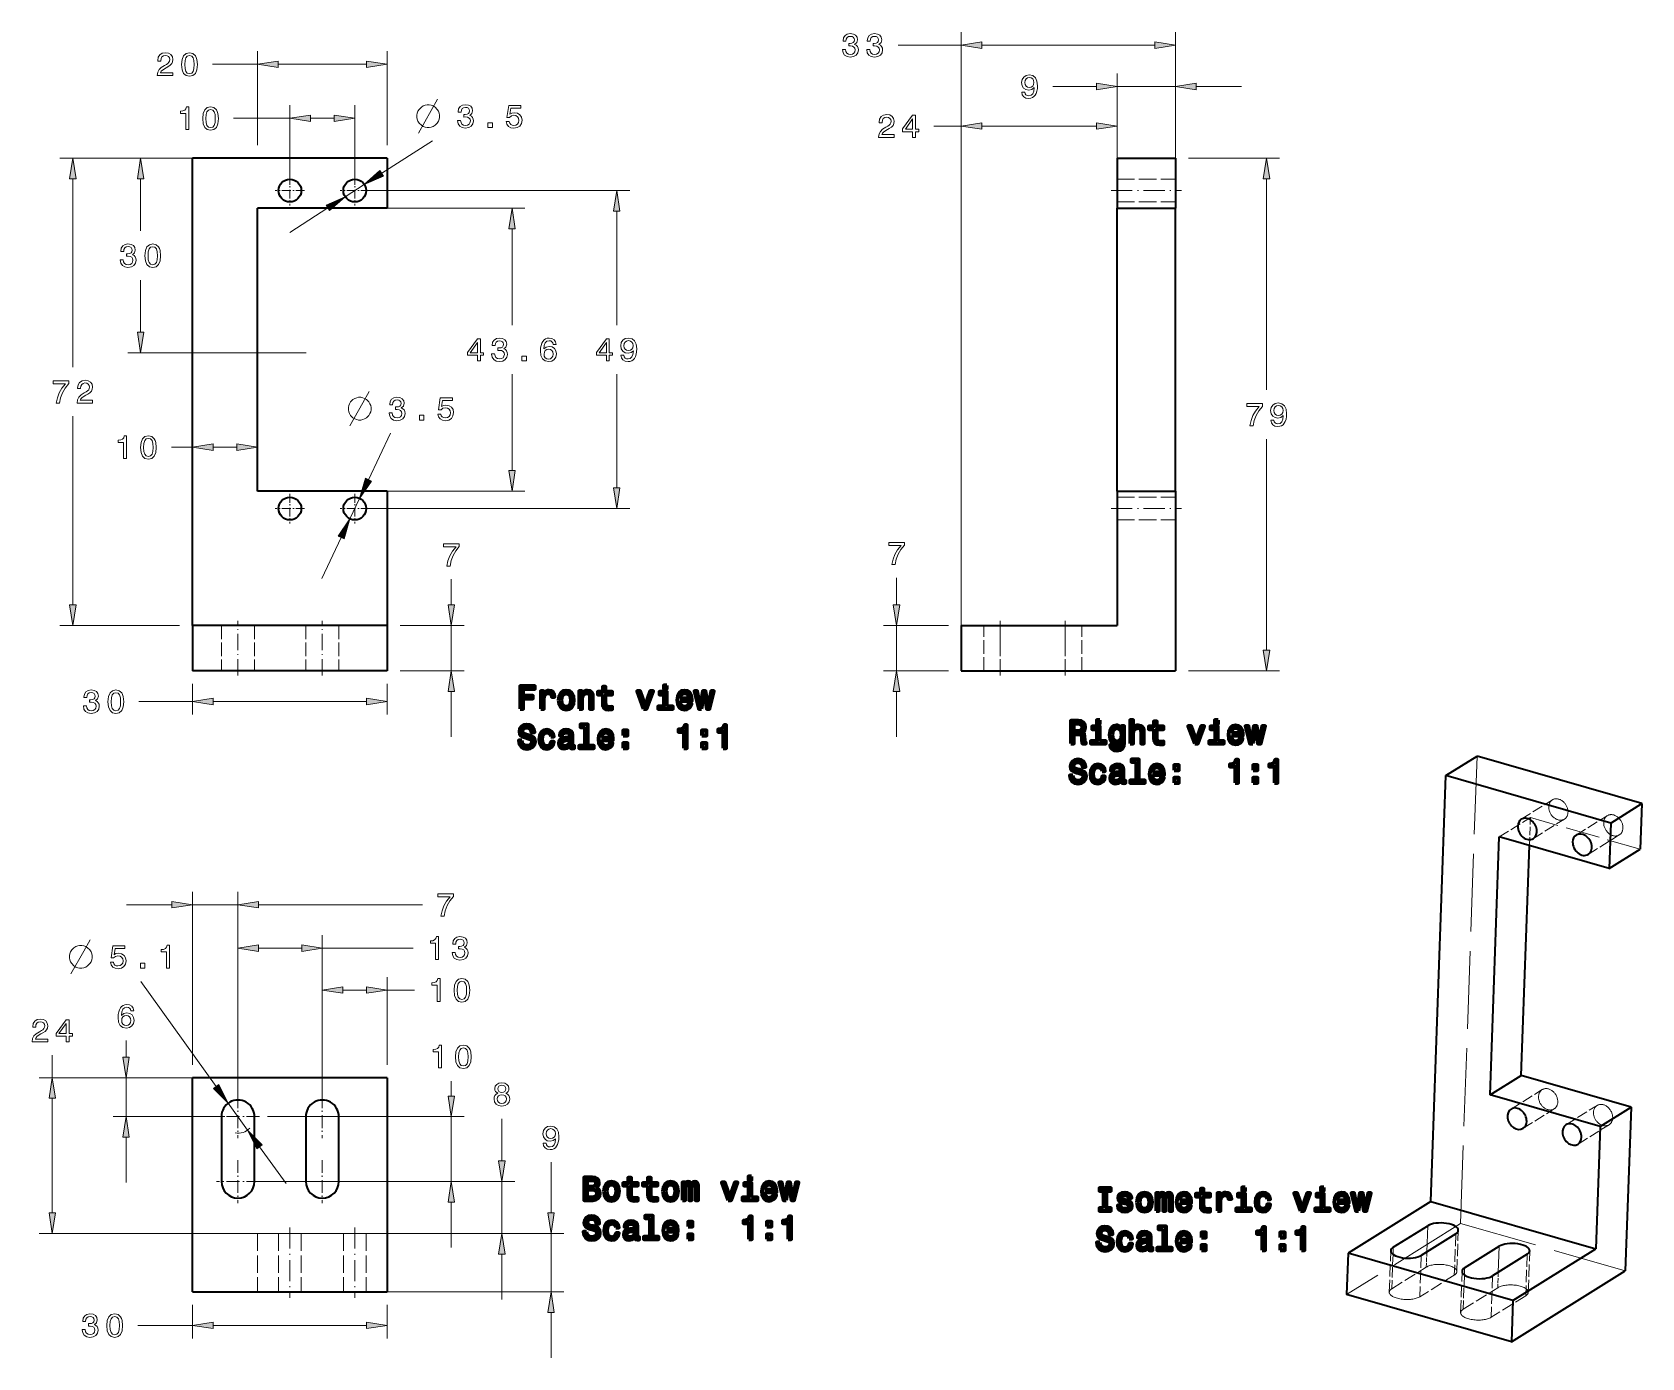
# Model space of a CAD drawing. Extents: x 4 to 252, y 9 to 213.
import ezdxf

# ---------------------------------------------------------------- set-up
doc = ezdxf.new("R2010")
doc.units = 0
doc.linetypes.add('DASHDOT', pattern=[18.5, 12, -3, 0.5, -3])
doc.linetypes.add('DASHED', pattern=[15, 12, -3])

msp = doc.modelspace()

# ---------------------------------------------------------------- linework, layer by layer
at = {"color": 7, "lineweight": 13}
for p, q in [((147.112, 116.940598), (147.112, 213.346481)), ((180.112, 116.940598), (180.112, 213.346481)), ((150.287018, 211.346481), (176.936981, 211.346481)), ((147.112, 123.940598), (147.112, 200.890244)), ((171.112, 123.940598), (171.112, 200.890244)), ((56.651157, 193.940598), (18.658939, 193.940598)), ((10.21748, 161.722595), (10.21748, 190.765579)), ((55.651157, 188.940598), (96.010452, 188.940598)), ((194.147888, 158.222595), (194.147888, 190.765579)), ((40.651157, 186.240601), (79.879906, 186.240601)), ((46.151157, 163.940598), (18.658939, 163.940598)), ((10.21748, 125.115616), (10.21748, 154.1586)), ((194.147888, 118.115616), (194.147888, 150.6586)), ((40.651157, 142.640594), (79.879906, 142.640594)), ((55.651157, 139.940598), (96.010452, 139.940598)), ((31.82618, 110.223412), (55.476135, 110.223412)), ((28.651157, 54.255161), (28.651157, 80.906982)), ((35.651157, 48.255161), (35.651157, 80.906982)), ((38.82618, 78.906982), (64.077614, 78.906982)), ((35.651157, 48.255161), (35.651157, 74.221207)), ((48.651157, 51.57016), (48.651157, 74.221207)), ((56.651157, 52.255161), (5.043636, 52.255161)), ((40.201157, 46.255161), (70.51857, 46.255161)), ((37.651157, 36.255161), (78.314301, 36.255161)), ((40.201157, 36.255161), (70.51857, 36.255161)), ((46.151157, 28.255161), (5.043636, 28.255161)), ((53.901157, 28.255161), (85.887299, 28.255161)), ((53.901157, 19.255161), (85.887299, 19.255161)), ((31.82618, 14.095469), (55.476135, 14.095469))]:
    msp.add_line(p, q, dxfattribs=at)
at = {"color": 7, "lineweight": 13, "ltscale": 0.243756}
msp.add_line((137.361755, 211.346481), (147.112, 211.346481), dxfattribs=at)
at = {"color": 7, "lineweight": 13, "ltscale": 0.172871}
msp.add_line((31.736336, 208.402084), (38.651157, 208.402084), dxfattribs=at)
at = {"color": 7, "lineweight": 13, "ltscale": 0.361537}
for p, q in [((38.651157, 195.940598), (38.651157, 210.402084)), ((58.651157, 195.940598), (58.651157, 210.402084))]:
    msp.add_line(p, q, dxfattribs=at)
at = {"color": 7, "lineweight": 13, "ltscale": 0.341249}
msp.add_line((41.82618, 208.402084), (55.476135, 208.402084), dxfattribs=at)
at = {"color": 7, "lineweight": 13, "ltscale": 0.276131}
for p, q in [((171.112, 195.940598), (171.112, 206.985855)), ((180.112, 195.940598), (180.112, 206.985855))]:
    msp.add_line(p, q, dxfattribs=at)
at = {"color": 7, "lineweight": 13, "ltscale": 0.16875}
msp.add_line((161.186981, 204.985855), (167.936981, 204.985855), dxfattribs=at)
at = {"color": 7, "lineweight": 13, "ltscale": 0.225}
for p, q in [((171.112, 204.985855), (180.112, 204.985855)), ((83.887299, 19.255161), (83.887299, 28.255161))]:
    msp.add_line(p, q, dxfattribs=at)
at = {"color": 7, "lineweight": 13, "ltscale": 0.174625}
for p, q in [((183.287018, 204.985855), (190.272003, 204.985855)), ((43.631374, 182.502274), (49.507778, 186.278229)), ((68.51857, 104.780594), (68.51857, 111.765579)), ((137.121017, 104.780594), (137.121017, 111.765579))]:
    msp.add_line(p, q, dxfattribs=at)
at = {"color": 7, "lineweight": 13, "ltscale": 0.278498}
for p, q in [((43.651157, 190.940598), (43.651157, 202.080536)), ((53.651157, 190.940598), (53.651157, 202.080536))]:
    msp.add_line(p, q, dxfattribs=at)
at = {"color": 7, "lineweight": 13, "ltscale": 0.216816}
msp.add_line((34.978519, 200.080536), (43.651157, 200.080536), dxfattribs=at)
at = {"color": 7, "lineweight": 13, "ltscale": 0.091249}
for p, q in [((46.82618, 200.080536), (50.476135, 200.080536)), ((31.82618, 149.400177), (35.476135, 149.400177)), ((51.82618, 65.758263), (55.476135, 65.758263))]:
    msp.add_line(p, q, dxfattribs=at)
at = {"color": 7, "lineweight": 13, "ltscale": 0.105752}
msp.add_line((142.881927, 198.890244), (147.112, 198.890244), dxfattribs=at)
at = {"color": 7, "lineweight": 13, "ltscale": 0.441249}
for p, q in [((150.287018, 198.890244), (167.936981, 198.890244)), ((7.043636, 31.430183), (7.043636, 49.080139))]:
    msp.add_line(p, q, dxfattribs=at)
at = {"color": 7, "lineweight": 13, "ltscale": 0.232009}
msp.add_line((57.79454, 191.602966), (65.602036, 196.619766), dxfattribs=at)
at = {"color": 7, "lineweight": 13, "ltscale": 0.460842}
for p, q in [((26.651157, 193.940598), (8.21748, 193.940598)), ((26.651157, 121.940598), (8.21748, 121.940598))]:
    msp.add_line(p, q, dxfattribs=at)
at = {"color": 7, "lineweight": 35}
for p, q in [((28.651157, 121.940598), (28.651157, 193.940598)), ((58.651157, 193.940598), (28.651157, 193.940598)), ((38.651157, 142.640594), (38.651157, 186.240601)), ((58.651157, 186.240601), (38.651157, 186.240601)), ((171.112, 142.640594), (171.112, 186.240601)), ((180.112, 142.640594), (180.112, 186.240601)), ((58.651157, 142.640594), (38.651157, 142.640594)), ((58.651157, 142.640594), (58.651157, 121.940598)), ((171.112, 142.640594), (171.112, 121.940598)), ((180.112, 142.640594), (180.112, 114.940598)), ((58.651157, 121.940598), (28.651157, 121.940598)), ((147.112, 121.940598), (171.112, 121.940598)), ((58.651157, 114.940598), (28.651157, 114.940598)), ((147.112, 114.940598), (180.112, 114.940598)), ((251.9646, 94.483063), (226.579498, 101.78669)), ((219.47496, 33.185955), (221.792038, 98.797455)), ((247.177139, 91.49382), (221.792038, 98.797455)), ((228.602814, 49.614716), (230.005936, 89.346123)), ((233.390274, 52.603958), (234.640747, 88.012634)), ((58.651157, 52.255161), (28.651157, 52.255161)), ((28.651157, 19.255161), (28.651157, 52.255161)), ((58.651157, 52.255161), (58.651157, 19.255161)), ((250.313675, 47.734871), (249.422241, 22.492672)), ((219.47496, 33.185955), (244.860062, 25.882324)), ((232.093491, 17.911015), (206.708389, 25.214645)), ((231.86821, 11.53212), (249.422241, 22.492672)), ((28.651157, 19.255161), (58.651157, 19.255161)), ((231.86821, 11.53212), (206.483109, 18.835751))]:
    msp.add_line(p, q, dxfattribs=at)
at = {"color": 7, "lineweight": 35, "ltscale": 0.1925}
for p, q in [((58.651157, 193.940598), (58.651157, 186.240601)), ((171.112, 193.940598), (171.112, 186.240601)), ((180.112, 193.940598), (180.112, 186.240601))]:
    msp.add_line(p, q, dxfattribs=at)
at = {"color": 7, "lineweight": 35, "ltscale": 0.225}
for p, q in [((171.112, 193.940598), (180.112, 193.940598)), ((171.112, 186.240601), (180.112, 186.240601)), ((171.112, 142.640594), (180.112, 142.640594))]:
    msp.add_line(p, q, dxfattribs=at)
at = {"color": 7, "lineweight": 13, "ltscale": 0.350897}
for p, q in [((182.112, 193.940598), (196.147888, 193.940598)), ((182.112, 114.940598), (196.147888, 114.940598))]:
    msp.add_line(p, q, dxfattribs=at)
at = {"color": 7, "linetype": 'DASHDOT', "lineweight": 13, "ltscale": 0.11375}
for p, q in [((43.651157, 191.215591), (43.651157, 186.665604)), ((53.651157, 191.215591), (53.651157, 186.665604)), ((45.926159, 188.940598), (41.376156, 188.940598)), ((55.926159, 188.940598), (51.376156, 188.940598)), ((43.651157, 142.215591), (43.651157, 137.665604)), ((53.651157, 142.215591), (53.651157, 137.665604)), ((45.926159, 139.940598), (41.376156, 139.940598)), ((55.926159, 139.940598), (51.376156, 139.940598))]:
    msp.add_line(p, q, dxfattribs=at)
at = {"color": 7, "lineweight": 13, "ltscale": 0.201075}
for p, q in [((20.658939, 182.722595), (20.658939, 190.765579)), ((20.658939, 167.115616), (20.658939, 175.1586))]:
    msp.add_line(p, q, dxfattribs=at)
at = {"color": 7, "lineweight": 13, "ltscale": 0.0875}
for p, q in [((52.178898, 187.994583), (55.123417, 189.886612)), ((52.902859, 138.358658), (54.399456, 141.522537))]:
    msp.add_line(p, q, dxfattribs=at)
at = {"color": 7, "linetype": 'DASHDOT', "lineweight": 13, "ltscale": 0.27}
for p, q in [((170.212006, 188.940598), (181.011993, 188.940598)), ((170.212006, 139.940598), (181.011993, 139.940598))]:
    msp.add_line(p, q, dxfattribs=at)
at = {"color": 7, "linetype": 'DASHED', "lineweight": 13, "ltscale": 0.225}
for p, q in [((171.112, 190.690598), (180.112, 190.690598)), ((171.112, 190.690598), (180.112, 190.690598)), ((171.112, 187.190598), (180.112, 187.190598)), ((171.112, 187.190598), (180.112, 187.190598)), ((171.112, 141.690598), (180.112, 141.690598)), ((171.112, 141.690598), (180.112, 141.690598)), ((171.112, 138.190598), (180.112, 138.190598)), ((171.112, 138.190598), (180.112, 138.190598)), ((38.651157, 28.255161), (38.651157, 19.255161)), ((41.901157, 28.255161), (41.901157, 19.255161)), ((41.901157, 28.255161), (41.901157, 19.255161)), ((45.401157, 28.255161), (45.401157, 19.255161)), ((45.401157, 28.255161), (45.401157, 19.255161)), ((51.901157, 28.255161), (51.901157, 19.255161)), ((51.901157, 28.255161), (51.901157, 19.255161)), ((55.401157, 28.255161), (55.401157, 19.255161)), ((55.401157, 28.255161), (55.401157, 19.255161))]:
    msp.add_line(p, q, dxfattribs=at)
at = {"color": 7, "lineweight": 13, "ltscale": 0.438575}
for p, q in [((94.010452, 168.222595), (94.010452, 185.765579)), ((94.010452, 143.115616), (94.010452, 160.6586))]:
    msp.add_line(p, q, dxfattribs=at)
at = {"color": 7, "lineweight": 13, "ltscale": 0.371075}
for p, q in [((77.879906, 168.222595), (77.879906, 183.065582)), ((77.879906, 145.815613), (77.879906, 160.6586))]:
    msp.add_line(p, q, dxfattribs=at)
at = {"color": 7, "lineweight": 13, "ltscale": 0.198148}
msp.add_line((55.757095, 144.39267), (59.14621, 151.557434), dxfattribs=at)
at = {"color": 7, "lineweight": 13, "ltscale": 0.081254}
msp.add_line((25.401011, 149.400177), (28.651157, 149.400177), dxfattribs=at)
at = {"color": 7, "lineweight": 13, "ltscale": 0.174624}
for p, q in [((48.558453, 129.174332), (51.545223, 135.488525)), ((18.491158, 78.906982), (25.476135, 78.906982)), ((18.403135, 36.095161), (18.403135, 43.080139)), ((38.991428, 41.605591), (43.066818, 35.932755)), ((68.51857, 26.095161), (68.51857, 33.080139)), ((76.314301, 18.095161), (76.314301, 25.080139)), ((83.887299, 9.095161), (83.887299, 16.080139))]:
    msp.add_line(p, q, dxfattribs=at)
at = {"color": 7, "lineweight": 13, "ltscale": 0.098535}
msp.add_line((68.51857, 125.115616), (68.51857, 129.057007), dxfattribs=at)
at = {"color": 7, "lineweight": 13, "ltscale": 0.104107}
msp.add_line((137.121017, 125.115616), (137.121017, 129.279877), dxfattribs=at)
at = {"color": 7, "lineweight": 35, "ltscale": 0.175}
for p, q in [((28.651157, 121.940598), (28.651157, 114.940598)), ((58.651157, 121.940598), (58.651157, 114.940598)), ((147.112, 121.940598), (147.112, 114.940598))]:
    msp.add_line(p, q, dxfattribs=at)
at = {"color": 7, "linetype": 'DASHED', "lineweight": 13, "ltscale": 0.175}
for p, q in [((33.101158, 121.940598), (33.101158, 114.940598)), ((38.201157, 121.940598), (38.201157, 114.940598)), ((46.101158, 121.940598), (46.101158, 114.940598)), ((51.201157, 121.940598), (51.201157, 114.940598)), ((150.561996, 114.940598), (150.561996, 121.940598)), ((150.561996, 114.940598), (150.561996, 121.940598)), ((153.112, 121.940598), (153.112, 114.940598)), ((153.112, 121.940598), (153.112, 114.940598)), ((153.112, 121.940598), (153.112, 114.940598)), ((153.112, 121.940598), (153.112, 114.940598)), ((163.112, 121.940598), (163.112, 114.940598)), ((163.112, 121.940598), (163.112, 114.940598)), ((163.112, 121.940598), (163.112, 114.940598)), ((163.112, 121.940598), (163.112, 114.940598)), ((165.662003, 114.940598), (165.662003, 121.940598)), ((165.662003, 114.940598), (165.662003, 121.940598))]:
    msp.add_line(p, q, dxfattribs=at)
at = {"color": 7, "linetype": 'DASHDOT', "lineweight": 13, "ltscale": 0.21}
for p, q in [((35.651157, 114.240601), (35.651157, 122.640594)), ((48.651157, 114.240601), (48.651157, 122.640594)), ((153.112, 114.240601), (153.112, 122.640594)), ((163.112, 114.240601), (163.112, 122.640594))]:
    msp.add_line(p, q, dxfattribs=at)
at = {"color": 7, "lineweight": 13, "ltscale": 0.246685}
for p, q in [((60.651157, 121.940598), (70.51857, 121.940598)), ((60.651157, 114.940598), (70.51857, 114.940598))]:
    msp.add_line(p, q, dxfattribs=at)
at = {"color": 7, "lineweight": 13, "ltscale": 0.175}
for p, q in [((68.51857, 114.940598), (68.51857, 121.940598)), ((137.121017, 114.940598), (137.121017, 121.940598)), ((28.651157, 78.906982), (35.651157, 78.906982))]:
    msp.add_line(p, q, dxfattribs=at)
at = {"color": 7, "lineweight": 13, "ltscale": 0.249775}
for p, q in [((145.112, 121.940598), (135.121017, 121.940598)), ((145.112, 114.940598), (135.121017, 114.940598))]:
    msp.add_line(p, q, dxfattribs=at)
at = {"color": 7, "lineweight": 13, "ltscale": 0.11793}
for p, q in [((28.651157, 112.940598), (28.651157, 108.223412)), ((58.651157, 112.940598), (58.651157, 108.223412))]:
    msp.add_line(p, q, dxfattribs=at)
at = {"color": 7, "lineweight": 13, "ltscale": 0.206512}
msp.add_line((20.390667, 110.223412), (28.651157, 110.223412), dxfattribs=at)
at = {"color": 7, "lineweight": 35, "ltscale": 0.141101}
for p, q in [((221.792038, 98.797455), (226.579498, 101.78669)), ((247.177139, 91.49382), (251.9646, 94.483063)), ((246.929337, 84.477036), (251.716797, 87.466278)), ((228.602814, 49.614716), (233.390274, 52.603958)), ((245.526215, 44.745628), (250.313675, 47.734871))]:
    msp.add_line(p, q, dxfattribs=at)
at = {"color": 7, "linetype": 'DASHED', "lineweight": 13}
for p, q in [((224.037155, 29.796299), (226.579498, 101.78669)), ((224.037155, 29.796299), (206.483109, 18.835751)), ((224.037155, 29.796299), (249.422241, 22.492672)), ((28.651157, 28.255161), (58.651157, 28.255161))]:
    msp.add_line(p, q, dxfattribs=at)
at = {"color": 7, "linetype": 'DASHED', "lineweight": 13, "ltscale": 0.141101}
for p, q in [((233.396881, 92.073715), (238.184341, 95.062958)), ((230.005936, 89.346123), (234.793396, 92.335365)), ((243.712173, 86.670303), (248.499634, 89.659546)), ((231.819977, 47.421448), (236.607437, 50.410686)), ((233.673584, 44.452583), (238.461044, 47.441822)), ((240.281677, 44.9869), (245.069138, 47.976143)), ((242.135284, 42.018036), (246.922745, 45.007278))]:
    msp.add_line(p, q, dxfattribs=at)
at = {"color": 7, "lineweight": 35, "ltscale": 0.175529}
for p, q in [((251.9646, 94.483063), (251.716797, 87.466278)), ((247.177139, 91.49382), (246.929337, 84.477036))]:
    msp.add_line(p, q, dxfattribs=at)
at = {"color": 7, "linetype": 'DASHED', "lineweight": 13, "ltscale": 0.108136}
msp.add_line((234.640747, 88.012634), (234.793396, 92.335365), dxfattribs=at)
at = {"color": 7, "linetype": 'DASHED', "lineweight": 13, "ltscale": 0.440248}
msp.add_line((251.716797, 87.466278), (234.793396, 92.335365), dxfattribs=at)
at = {"color": 7, "linetype": 'DASHED', "lineweight": 13, "ltscale": 0.141102}
for p, q in [((235.250473, 89.104851), (240.037949, 92.094086)), ((241.858566, 89.639168), (246.646042, 92.62841))]:
    msp.add_line(p, q, dxfattribs=at)
at = {"color": 7, "lineweight": 35, "ltscale": 0.440248}
for p, q in [((246.929337, 84.477036), (230.005936, 89.346123)), ((250.313675, 47.734871), (233.390274, 52.603958)), ((245.526215, 44.745628), (228.602814, 49.614716))]:
    msp.add_line(p, q, dxfattribs=at)
at = {"color": 7, "lineweight": 13, "ltscale": 0.166249}
msp.add_line((38.82618, 72.221207), (45.476135, 72.221207), dxfattribs=at)
at = {"color": 7, "lineweight": 13, "ltscale": 0.350098}
msp.add_line((48.651157, 72.221207), (62.655075, 72.221207), dxfattribs=at)
at = {"color": 7, "lineweight": 13, "ltscale": 0.498595}
msp.add_line((20.674669, 67.102043), (32.31089, 50.904732), dxfattribs=at)
at = {"color": 7, "lineweight": 13, "ltscale": 0.487578}
msp.add_line((48.651157, 48.255161), (48.651157, 67.758263), dxfattribs=at)
at = {"color": 7, "lineweight": 13, "ltscale": 0.337578}
msp.add_line((58.651157, 54.255161), (58.651157, 67.758263), dxfattribs=at)
at = {"color": 7, "lineweight": 13, "ltscale": 0.105666}
msp.add_line((58.651157, 65.758263), (62.877808, 65.758263), dxfattribs=at)
at = {"color": 7, "lineweight": 13, "ltscale": 0.063365}
msp.add_line((18.403135, 55.430183), (18.403135, 57.96479), dxfattribs=at)
at = {"color": 7, "lineweight": 13, "ltscale": 0.087026}
msp.add_line((7.043636, 52.255161), (7.043636, 55.736198), dxfattribs=at)
at = {"color": 7, "lineweight": 13, "ltscale": 0.256201}
msp.add_line((26.651157, 52.255161), (16.403133, 52.255161), dxfattribs=at)
at = {"color": 7, "lineweight": 13, "ltscale": 0.15}
msp.add_line((18.403135, 46.255161), (18.403135, 52.255161), dxfattribs=at)
at = {"color": 7, "lineweight": 13, "ltscale": 0.057364}
msp.add_line((68.51857, 49.430183), (68.51857, 51.724728), dxfattribs=at)
at = {"color": 7, "lineweight": 13, "ltscale": 0.1275}
msp.add_line((34.163357, 48.326141), (37.138958, 44.184181), dxfattribs=at)
at = {"color": 7, "linetype": 'DASHDOT', "lineweight": 13, "ltscale": 0.16575}
for p, q in [((35.651157, 49.57016), (35.651157, 42.940163)), ((48.651157, 49.57016), (48.651157, 42.940163)), ((38.966156, 46.255161), (32.336159, 46.255161)), ((51.966156, 46.255161), (45.336159, 46.255161)), ((35.651157, 39.57016), (35.651157, 32.940163)), ((48.651157, 39.57016), (48.651157, 32.940163)), ((38.966156, 36.255161), (32.336159, 36.255161)), ((51.966156, 36.255161), (45.336159, 36.255161))]:
    msp.add_line(p, q, dxfattribs=at)
at = {"color": 7, "lineweight": 13, "ltscale": 0.431201}
msp.add_line((33.651157, 46.255161), (16.403133, 46.255161), dxfattribs=at)
at = {"color": 7, "lineweight": 35, "ltscale": 0.25}
for p, q in [((33.101158, 46.255161), (33.101158, 36.255161)), ((38.201157, 36.255161), (38.201157, 46.255161)), ((46.101158, 46.255161), (46.101158, 36.255161)), ((51.201157, 36.255161), (51.201157, 46.255161))]:
    msp.add_line(p, q, dxfattribs=at)
at = {"color": 7, "lineweight": 13, "ltscale": 0.25}
msp.add_line((68.51857, 36.255161), (68.51857, 46.255161), dxfattribs=at)
at = {"color": 7, "lineweight": 13, "ltscale": 0.162505}
msp.add_line((76.314301, 39.430183), (76.314301, 45.930382), dxfattribs=at)
at = {"color": 7, "lineweight": 35, "ltscale": 0.471877}
msp.add_line((245.526215, 44.745628), (244.860062, 25.882324), dxfattribs=at)
at = {"color": 7, "lineweight": 13, "ltscale": 0.19536}
msp.add_line((83.887299, 31.430183), (83.887299, 39.244591), dxfattribs=at)
at = {"color": 7, "lineweight": 13, "ltscale": 0.2}
msp.add_line((76.314301, 28.255161), (76.314301, 36.255161), dxfattribs=at)
at = {"color": 7, "lineweight": 35, "ltscale": 0.37627}
for p, q in [((219.47496, 33.185955), (206.708389, 25.214645)), ((232.093491, 17.911015), (244.860062, 25.882324))]:
    msp.add_line(p, q, dxfattribs=at)
at = {"color": 7, "linetype": 'DASHDOT', "lineweight": 13, "ltscale": 0.270015}
for p, q in [((43.651157, 29.15521), (43.651157, 18.35461)), ((53.651157, 29.15521), (53.651157, 18.35461))]:
    msp.add_line(p, q, dxfattribs=at)
at = {"color": 7, "lineweight": 13, "ltscale": 0.441579}
msp.add_line((60.651157, 28.255161), (78.314301, 28.255161), dxfattribs=at)
at = {"color": 7, "lineweight": 35, "ltscale": 0.156779}
for p, q in [((213.665482, 26.124104), (218.984894, 29.44548)), ((223.300354, 28.203865), (217.980957, 24.882484)), ((224.665695, 22.959194), (229.985092, 26.280575)), ((234.300568, 25.038956), (228.981155, 21.717579))]:
    msp.add_line(p, q, dxfattribs=at)
at = {"color": 7, "lineweight": 13, "ltscale": 0.100685}
for p, q in [((218.984894, 29.44548), (218.842743, 25.420593)), ((229.985092, 26.280575), (229.842957, 22.255688))]:
    msp.add_line(p, q, dxfattribs=at)
at = {"color": 7, "linetype": 'DASHED', "lineweight": 13, "ltscale": 0.159572}
for p, q in [((223.300354, 28.203865), (223.075089, 21.824966)), ((223.465759, 22.355782), (223.69104, 28.734676)), ((213.04953, 19.214394), (213.274811, 25.593288)), ((217.980957, 24.882484), (217.755676, 18.50359)), ((234.300568, 25.038956), (234.075287, 18.660061)), ((234.465973, 19.190872), (234.691238, 25.569771)), ((224.049744, 16.049488), (224.275009, 22.428383)), ((228.981155, 21.717579), (228.75589, 15.338684))]:
    msp.add_line(p, q, dxfattribs=at)
at = {"color": 7, "lineweight": 35, "ltscale": 0.159572}
for p, q in [((206.708389, 25.214645), (206.483109, 18.835751)), ((232.093491, 17.911015), (231.86821, 11.53212))]:
    msp.add_line(p, q, dxfattribs=at)
at = {"color": 7, "linetype": 'DASHED', "lineweight": 13, "ltscale": 0.132358}
for p, q in [((213.62706, 25.036228), (213.440216, 19.745205)), ((224.627274, 21.871319), (224.44043, 16.580299))]:
    msp.add_line(p, q, dxfattribs=at)
at = {"color": 7, "lineweight": 13, "ltscale": 0.027214}
for p, q in [((213.665482, 26.124104), (213.62706, 25.036228)), ((224.665695, 22.959194), (224.627274, 21.871319))]:
    msp.add_line(p, q, dxfattribs=at)
at = {"color": 7, "linetype": 'DASHED', "lineweight": 13, "ltscale": 0.058887}
for p, q in [((218.842743, 25.420593), (218.759613, 23.066586)), ((229.842957, 22.255688), (229.759827, 19.90168))]:
    msp.add_line(p, q, dxfattribs=at)
at = {"color": 7, "linetype": 'DASHED', "lineweight": 13, "ltscale": 0.156779}
for p, q in [((213.440216, 19.745205), (218.759613, 23.066586)), ((223.075089, 21.824966), (217.755676, 18.50359)), ((224.44043, 16.580299), (229.759827, 19.90168)), ((234.075287, 18.660061), (228.75589, 15.338684))]:
    msp.add_line(p, q, dxfattribs=at)
at = {"color": 7, "lineweight": 13, "ltscale": 0.128992}
for p, q in [((28.651157, 17.255161), (28.651157, 12.09547)), ((58.651157, 17.255161), (58.651157, 12.09547))]:
    msp.add_line(p, q, dxfattribs=at)
at = {"color": 7, "lineweight": 13, "ltscale": 0.211024}
msp.add_line((20.210186, 14.095469), (28.651157, 14.095469), dxfattribs=at)
at = {"color": 7, "lineweight": 13}
for points in [[(128.80484, 210.695908), (128.80484, 210.660599), (128.885529, 210.176453), (129.122559, 209.813339), (129.495758, 209.58136), (129.98999, 209.495621), (130.514496, 209.58136), (130.907867, 209.803253), (131.160019, 210.156281), (131.250793, 210.610168), (131.210449, 210.907715), (131.099503, 211.149796), (130.917938, 211.336395), (130.675873, 211.472565), (131.003677, 211.744904), (131.119675, 212.178619), (131.044037, 212.571991), (130.827164, 212.869537), (130.474152, 213.056137), (129.98999, 213.121704), (129.536102, 213.041), (129.18811, 212.819107), (128.961182, 212.46608), (128.885529, 211.997055), (128.885529, 211.961761), (129.334381, 211.961761), (129.374725, 212.284515), (129.505844, 212.51651), (129.717651, 212.657715), (130.015213, 212.70816), (130.277466, 212.667816), (130.469101, 212.561905), (130.585098, 212.390427), (130.630478, 212.158447), (130.585098, 211.911316), (130.46405, 211.744904), (130.252243, 211.644028), (129.964783, 211.61377), (129.768097, 211.61882), (129.768097, 211.220398), (130.015213, 211.230484), (130.332932, 211.185089), (130.569962, 211.064056), (130.711182, 210.867371), (130.761612, 210.610168), (130.706131, 210.317657), (130.559875, 210.1008), (130.327881, 209.96463), (130.020248, 209.91925), (129.70253, 209.969681), (129.470535, 210.120972), (129.32428, 210.363052), (129.268814, 210.695908)], [(132.540863, 210.695908), (132.540863, 210.660599), (132.621552, 210.176453), (132.858582, 209.813339), (133.231781, 209.58136), (133.726013, 209.495621), (134.250519, 209.58136), (134.64389, 209.803253), (134.896042, 210.156281), (134.986816, 210.610168), (134.946472, 210.907715), (134.835526, 211.149796), (134.653961, 211.336395), (134.411896, 211.472565), (134.7397, 211.744904), (134.855698, 212.178619), (134.78006, 212.571991), (134.563187, 212.869537), (134.210175, 213.056137), (133.726013, 213.121704), (133.272125, 213.041), (132.924133, 212.819107), (132.697205, 212.46608), (132.621552, 211.997055), (132.621552, 211.961761), (133.070404, 211.961761), (133.110748, 212.284515), (133.241867, 212.51651), (133.453674, 212.657715), (133.751236, 212.70816), (134.013489, 212.667816), (134.205124, 212.561905), (134.321121, 212.390427), (134.366501, 212.158447), (134.321121, 211.911316), (134.200073, 211.744904), (133.988266, 211.644028), (133.700806, 211.61377), (133.50412, 211.61882), (133.50412, 211.220398), (133.751236, 211.230484), (134.068954, 211.185089), (134.305984, 211.064056), (134.447205, 210.867371), (134.497635, 210.610168), (134.442154, 210.317657), (134.295898, 210.1008), (134.063904, 209.96463), (133.756271, 209.91925), (133.438553, 209.969681), (133.206558, 210.120972), (133.060303, 210.363052), (133.004837, 210.695908)], [(150.287018, 211.84935), (147.112, 211.346481), (150.287018, 210.843613)], [(176.936981, 210.843613), (180.112, 211.346481), (176.936981, 211.84935)], [(23.219755, 206.652084), (25.625374, 206.652084), (25.625374, 207.0858), (23.724077, 207.0858), (23.829985, 207.32283), (24.011541, 207.519516), (24.571341, 207.877594), (24.868891, 208.028885), (25.201744, 208.245743), (25.438776, 208.49791), (25.574942, 208.795456), (25.625374, 209.133362), (25.53964, 209.556976), (25.302608, 209.889832), (24.939495, 210.101654), (24.470476, 210.177307), (23.986326, 210.091568), (23.61817, 209.854538), (23.381138, 209.476288), (23.300447, 208.97702), (23.300447, 208.906403), (23.75938, 208.906403), (23.75938, 208.946747), (23.80477, 209.289688), (23.940937, 209.541855), (24.157795, 209.703232), (24.445259, 209.758713), (24.737766, 209.708282), (24.954626, 209.582199), (25.095837, 209.385513), (25.146269, 209.138397), (25.110966, 208.906403), (25.015144, 208.709717), (24.853762, 208.538254), (24.631859, 208.386963), (24.334309, 208.225571), (23.840073, 207.912888), (23.49209, 207.580048), (23.285316, 207.176575), (23.219755, 206.667206)], [(26.970907, 208.36174), (27.046556, 207.569946), (27.283588, 207.005112), (27.661829, 206.66217), (28.186325, 206.551224), (28.705778, 206.66217), (29.084021, 207.005112), (29.316008, 207.569946), (29.3967, 208.36174), (29.316008, 209.148483), (29.220188, 209.461166), (29.084021, 209.718369), (28.705778, 210.06131), (28.186325, 210.177307), (27.661829, 210.06131), (27.283588, 209.713318), (27.046556, 209.148483)], [(27.455057, 208.36174), (27.495403, 208.97197), (27.621485, 209.410736), (27.848429, 209.667938), (28.186325, 209.758713), (28.519178, 209.667938), (28.746124, 209.410736), (28.872204, 208.97197), (28.91255, 208.36174), (28.872204, 207.74646), (28.746124, 207.307709), (28.519178, 207.050507), (28.186325, 206.964767), (27.848429, 207.050507), (27.621485, 207.307709), (27.495403, 207.74646)], [(41.82618, 208.904953), (38.651157, 208.402084), (41.82618, 207.899216)], [(55.476135, 207.899216), (58.651157, 208.402084), (55.476135, 208.904953)], [(156.42659, 204.103287), (156.502243, 203.70488), (156.719101, 203.397247), (157.062042, 203.205597), (157.51593, 203.134995), (157.813477, 203.170288), (158.080765, 203.261078), (158.307709, 203.417419), (158.499359, 203.639313), (158.65065, 203.916687), (158.761597, 204.259628), (158.827164, 204.653), (158.852386, 205.106888), (158.766647, 205.817993), (158.519531, 206.337433), (158.12616, 206.650116), (157.586533, 206.761078), (157.0923, 206.670288), (156.719101, 206.428223), (156.47702, 206.055023), (156.396332, 205.585999), (156.47702, 205.101852), (156.71405, 204.733688), (157.067078, 204.501709), (157.51593, 204.426056), (157.98999, 204.521881), (158.348053, 204.814392), (158.267365, 204.254578), (158.105988, 203.856171), (157.858871, 203.619141), (157.520966, 203.543488), (157.258728, 203.578796), (157.067078, 203.689743), (156.940994, 203.866257), (156.890564, 204.103287)], [(156.885529, 205.591034), (156.935959, 205.903717), (157.077164, 206.150848), (157.299072, 206.30719), (157.586533, 206.362656), (157.884079, 206.30719), (158.111023, 206.150848), (158.252243, 205.908768), (158.307709, 205.596085), (158.252243, 205.278366), (158.111023, 205.041336), (157.879044, 204.895081), (157.571396, 204.84465), (157.294022, 204.895081), (157.077164, 205.041336), (156.935959, 205.273315)], [(167.936981, 204.482986), (171.112, 204.985855), (167.936981, 205.488724)], [(183.287018, 205.488724), (180.112, 204.985855), (183.287018, 204.482986)], [(27.601706, 198.330536), (28.06064, 198.330536), (28.06064, 201.855743), (27.717701, 201.855743), (27.626923, 201.548111), (27.445366, 201.341339), (27.167988, 201.220306), (26.784704, 201.179962), (26.784704, 200.821899), (27.601706, 200.821899)], [(30.213089, 200.040192), (30.288738, 199.248398), (30.52577, 198.683563), (30.904011, 198.340622), (31.428507, 198.229675), (31.94796, 198.340622), (32.326202, 198.683563), (32.558189, 199.248398), (32.638882, 200.040192), (32.558189, 200.826935), (32.462372, 201.139618), (32.326202, 201.39682), (31.94796, 201.739761), (31.428507, 201.855743), (30.904011, 201.739761), (30.52577, 201.391769), (30.288738, 200.826935)], [(30.697239, 200.040192), (30.737585, 200.650421), (30.863667, 201.089172), (31.090611, 201.34639), (31.428507, 201.437164), (31.76136, 201.34639), (31.988306, 201.089172), (32.114388, 200.650421), (32.154732, 200.040192), (32.114388, 199.424911), (31.988306, 198.98616), (31.76136, 198.728943), (31.428507, 198.643219), (31.090611, 198.728943), (30.863667, 198.98616), (30.737585, 199.424911)], [(65.138817, 202.151764), (64.788818, 202.151764), (64.497154, 202.09343), (64.205482, 201.976776), (63.913818, 201.801773), (63.56382, 201.451767), (63.388817, 201.160095), (63.272152, 200.868439), (63.213821, 200.576767), (63.213821, 200.226776), (63.272152, 199.935104), (63.388817, 199.643433), (63.56382, 199.351776), (63.913818, 199.00177), (64.205482, 198.826767), (64.497154, 198.710098), (64.788818, 198.651764), (65.138817, 198.651764), (65.430481, 198.710098), (65.722153, 198.826767), (66.013817, 199.00177), (66.363815, 199.351776), (66.538818, 199.643433), (66.655487, 199.935104), (66.713821, 200.226776), (66.713821, 200.576767), (66.655487, 200.868439), (66.538818, 201.160095), (66.363815, 201.451767), (66.013817, 201.801773), (65.722153, 201.976776), (65.430489, 202.09343)], [(69.500938, 199.75119), (69.500938, 199.715881), (69.581635, 199.231735), (69.818665, 198.868622), (70.191864, 198.636642), (70.686096, 198.550903), (71.210594, 198.636642), (71.603966, 198.858536), (71.856125, 199.211563), (71.946899, 199.665451), (71.906555, 199.963013), (71.795609, 200.205078), (71.614052, 200.391678), (71.371979, 200.527847), (71.699783, 200.800186), (71.815781, 201.233902), (71.740128, 201.627274), (71.52327, 201.92482), (71.170242, 202.11142), (70.686096, 202.176987), (70.232208, 202.096283), (69.884224, 201.87439), (69.65728, 201.521362), (69.581635, 201.052338), (69.581635, 201.017044), (70.030479, 201.017044), (70.070824, 201.339813), (70.20195, 201.571793), (70.413765, 201.713013), (70.711311, 201.763443), (70.973557, 201.723099), (71.165207, 201.617188), (71.281197, 201.445709), (71.326584, 201.21373), (71.281197, 200.966614), (71.160156, 200.800186), (70.948349, 200.69931), (70.660881, 200.669067), (70.464195, 200.674103), (70.464195, 200.275696), (70.711311, 200.285767), (71.029037, 200.240387), (71.266068, 200.119354), (71.40728, 199.922668), (71.45771, 199.665451), (71.402237, 199.372955), (71.255981, 199.156097), (71.023994, 199.019928), (70.716354, 198.974533), (70.398636, 199.024963), (70.166641, 199.17627), (70.020393, 199.418335), (69.96492, 199.75119)], [(76.993156, 199.56459), (77.104111, 199.151047), (77.351227, 198.828278), (77.71434, 198.626556), (78.178314, 198.550903), (78.687683, 198.641678), (79.086098, 198.888794), (79.338257, 199.282166), (79.434082, 199.786499), (79.348343, 200.255508), (79.10627, 200.623672), (78.728027, 200.860703), (78.238831, 200.946442), (77.860596, 200.885925), (77.568085, 200.719482), (77.709297, 201.662567), (79.242439, 201.662567), (79.242439, 202.076111), (77.371399, 202.076111), (77.094025, 200.220215), (77.497482, 200.220215), (77.789986, 200.457245), (78.163185, 200.542969), (78.485954, 200.487503), (78.73307, 200.326111), (78.889412, 200.07901), (78.944885, 199.761276), (78.889412, 199.443558), (78.728027, 199.196442), (78.480911, 199.0401), (78.163185, 198.984619), (77.895897, 199.019928), (77.689125, 199.135925), (77.537827, 199.317474), (77.462173, 199.56459)], [(46.82618, 200.583405), (43.651157, 200.080536), (46.82618, 199.577667)], [(50.476135, 199.577667), (53.651157, 200.080536), (50.476135, 200.583405)], [(74.159874, 198.651764), (74.855835, 198.651764), (74.855835, 199.403214), (74.159874, 199.403214)], [(134.365341, 197.140244), (136.770966, 197.140244), (136.770966, 197.573959), (134.869659, 197.573959), (134.975571, 197.810989), (135.15712, 198.007675), (135.716919, 198.365753), (136.014465, 198.517044), (136.347321, 198.733902), (136.584351, 198.986069), (136.72052, 199.283615), (136.770966, 199.621521), (136.685226, 200.045135), (136.448181, 200.377991), (136.085083, 200.589813), (135.616058, 200.665466), (135.131912, 200.579727), (134.763748, 200.342697), (134.526718, 199.964447), (134.44603, 199.465179), (134.44603, 199.394562), (134.904968, 199.394562), (134.904968, 199.434906), (134.950348, 199.777847), (135.086517, 200.030014), (135.303375, 200.191391), (135.590851, 200.246872), (135.883347, 200.196442), (136.100204, 200.070358), (136.241425, 199.873672), (136.291855, 199.626556), (136.256546, 199.394562), (136.160721, 199.197876), (135.999344, 199.026413), (135.777435, 198.875122), (135.479889, 198.71373), (134.985657, 198.401047), (134.637665, 198.068207), (134.430908, 197.664734), (134.365341, 197.155365)], [(139.609283, 197.140244), (140.063171, 197.140244), (140.063171, 198.007675), (140.562454, 198.007675), (140.562454, 198.411133), (140.063171, 198.411133), (140.063171, 200.56459), (139.604248, 200.56459), (138.071106, 198.451477), (138.071106, 198.007675), (139.609283, 198.007675)], [(138.494736, 198.411133), (139.609283, 199.979584), (139.609283, 198.411133)], [(150.287018, 199.393112), (147.112, 198.890244), (150.287018, 198.387375)], [(167.936981, 198.387375), (171.112, 198.890244), (167.936981, 199.393112)], [(10.720352, 190.765579), (10.21748, 193.940598), (9.714603, 190.765579)], [(21.161814, 190.765579), (20.658939, 193.940598), (20.156065, 190.765579)], [(194.650757, 190.765579), (194.147888, 193.940598), (193.64502, 190.765579)], [(57.522694, 192.026031), (55.123417, 189.886612), (58.066383, 191.179916)], [(94.513321, 185.765579), (94.010452, 188.940598), (93.507584, 185.765579)], [(49.779621, 185.855164), (52.178898, 187.994583), (49.235931, 186.701279)], [(78.382782, 183.065582), (77.879906, 186.240601), (77.377029, 183.065582)], [(17.520035, 178.290024), (17.520035, 178.254715), (17.600727, 177.770569), (17.837759, 177.407455), (18.210957, 177.175461), (18.705193, 177.089737), (19.229689, 177.175461), (19.62306, 177.397369), (19.875223, 177.750397), (19.966, 178.204285), (19.925655, 178.501831), (19.814703, 178.743912), (19.633148, 178.930511), (19.391073, 179.066681), (19.718882, 179.33902), (19.834877, 179.772736), (19.759228, 180.166107), (19.54237, 180.463654), (19.189342, 180.650253), (18.705193, 180.71582), (18.251303, 180.635117), (17.90332, 180.413223), (17.676374, 180.060196), (17.600727, 179.591171), (17.600727, 179.555878), (18.049574, 179.555878), (18.08992, 179.878632), (18.221045, 180.110626), (18.432859, 180.251831), (18.73041, 180.302277), (18.992657, 180.261917), (19.184299, 180.156021), (19.300295, 179.984543), (19.345684, 179.752563), (19.300295, 179.505432), (19.179256, 179.33902), (18.967442, 179.238144), (18.679977, 179.207886), (18.483292, 179.212936), (18.483292, 178.814514), (18.73041, 178.8246), (19.048134, 178.779221), (19.285164, 178.658173), (19.426374, 178.461487), (19.476807, 178.204285), (19.421331, 177.911774), (19.275078, 177.694916), (19.043089, 177.558746), (18.735453, 177.513367), (18.41773, 177.563797), (18.185741, 177.715088), (18.039488, 177.957169), (17.984013, 178.290024)], [(21.311533, 178.900253), (21.387182, 178.108459), (21.624214, 177.543625), (22.002455, 177.200684), (22.526951, 177.089737), (23.046404, 177.200684), (23.424646, 177.543625), (23.656633, 178.108459), (23.737326, 178.900253), (23.656633, 179.686996), (23.560814, 179.99968), (23.424646, 180.256882), (23.046404, 180.599823), (22.526951, 180.71582), (22.002455, 180.599823), (21.624214, 180.251831), (21.387182, 179.686996)], [(21.795683, 178.900253), (21.836029, 179.510483), (21.962111, 179.949249), (22.189054, 180.206451), (22.526951, 180.297226), (22.859804, 180.206451), (23.08675, 179.949249), (23.21283, 179.510483), (23.253176, 178.900253), (23.21283, 178.284973), (23.08675, 177.846222), (22.859804, 177.58902), (22.526951, 177.503281), (22.189054, 177.58902), (21.962111, 177.846222), (21.836029, 178.284973)], [(20.156065, 167.115616), (20.658939, 163.940598), (21.161814, 167.115616)], [(74.740997, 163.790024), (74.740997, 163.754715), (74.821693, 163.270569), (75.058723, 162.907455), (75.431923, 162.675461), (75.926163, 162.589737), (76.450653, 162.675461), (76.844025, 162.897369), (77.096191, 163.250397), (77.186966, 163.704285), (77.146622, 164.001831), (77.035667, 164.243912), (76.854111, 164.430511), (76.612038, 164.566681), (76.93985, 164.83902), (77.055847, 165.272736), (76.980194, 165.666107), (76.763336, 165.963654), (76.410309, 166.150253), (75.926163, 166.21582), (75.472267, 166.135117), (75.124283, 165.913223), (74.897339, 165.560196), (74.821693, 165.091171), (74.821693, 165.055878), (75.270538, 165.055878), (75.310883, 165.378632), (75.442009, 165.610626), (75.653824, 165.751831), (75.951378, 165.802277), (76.213623, 165.761917), (76.405266, 165.656021), (76.521263, 165.484543), (76.56665, 165.252563), (76.521263, 165.005432), (76.400223, 164.83902), (76.188408, 164.738144), (75.90094, 164.707886), (75.704254, 164.712936), (75.704254, 164.314514), (75.951378, 164.3246), (76.269104, 164.279221), (76.506134, 164.158173), (76.647339, 163.961487), (76.697769, 163.704285), (76.642296, 163.411774), (76.496048, 163.194916), (76.264053, 163.058746), (75.956421, 163.013367), (75.638695, 163.063797), (75.406708, 163.215088), (75.260452, 163.457169), (75.204979, 163.790024)], [(84.694321, 165.247513), (84.598495, 165.656021), (84.376595, 165.958603), (84.033653, 166.150253), (83.589851, 166.21582), (83.292297, 166.180511), (83.035095, 166.084686), (82.808151, 165.928345), (82.616508, 165.706451), (82.46521, 165.429077), (82.354263, 165.091171), (82.283653, 164.692764), (82.263481, 164.243912), (82.344177, 163.527771), (82.591293, 163.008316), (82.989708, 162.695648), (83.534378, 162.589737), (84.023567, 162.680511), (84.396767, 162.917542), (84.63884, 163.290741), (84.724579, 163.764801), (84.63884, 164.243912), (84.406853, 164.612061), (84.048782, 164.844055), (83.60498, 164.924744), (83.12587, 164.823883), (82.767807, 164.536423), (82.843452, 165.091171), (83.004837, 165.489594), (83.251953, 165.726624), (83.594894, 165.807312), (83.847054, 165.766968), (84.038696, 165.661057), (84.16478, 165.484543), (84.230339, 165.247513)], [(94.668091, 163.558029), (94.743736, 163.159622), (94.960594, 162.851974), (95.303535, 162.660339), (95.757423, 162.589737), (96.054977, 162.625031), (96.322266, 162.71582), (96.54921, 162.872147), (96.740852, 163.094055), (96.892151, 163.371429), (97.003098, 163.714371), (97.068665, 164.107742), (97.09388, 164.56163), (97.008148, 165.272736), (96.761032, 165.792175), (96.367661, 166.104858), (95.828033, 166.21582), (95.333794, 166.125031), (94.960594, 165.882965), (94.718521, 165.509766), (94.637833, 165.040741), (94.718521, 164.556595), (94.955551, 164.188431), (95.308578, 163.956451), (95.757423, 163.880798), (96.231491, 163.976624), (96.589554, 164.269135), (96.508865, 163.709335), (96.347481, 163.310913), (96.100365, 163.073883), (95.762466, 162.99823), (95.500221, 163.033539), (95.308578, 163.144485), (95.182495, 163.320999), (95.132065, 163.558029)], [(72.553253, 162.690598), (73.007141, 162.690598), (73.007141, 163.558029), (73.506424, 163.558029), (73.506424, 163.961487), (73.007141, 163.961487), (73.007141, 166.114944), (72.548203, 166.114944), (71.01506, 164.001831), (71.01506, 163.558029), (72.553253, 163.558029)], [(71.438698, 163.961487), (72.553253, 165.529938), (72.553253, 163.961487)], [(84.235382, 163.759766), (84.179909, 163.442032), (84.038696, 163.199966), (83.811752, 163.038574), (83.529327, 162.988144), (83.231781, 163.038574), (83.004837, 163.194916), (82.858582, 163.436996), (82.813194, 163.754715), (82.863625, 164.067398), (83.004837, 164.304428), (83.236824, 164.455734), (83.5495, 164.5112), (83.821838, 164.455734), (84.038696, 164.309479), (84.179909, 164.072449)], [(92.419815, 162.690598), (92.873703, 162.690598), (92.873703, 163.558029), (93.372986, 163.558029), (93.372986, 163.961487), (92.873703, 163.961487), (92.873703, 166.114944), (92.414772, 166.114944), (90.881638, 164.001831), (90.881638, 163.558029), (92.419815, 163.558029)], [(91.305267, 163.961487), (92.419815, 165.529938), (92.419815, 163.961487)], [(95.127022, 165.045792), (95.177452, 165.358459), (95.318665, 165.605591), (95.540565, 165.761917), (95.828033, 165.817398), (96.12558, 165.761917), (96.352524, 165.605591), (96.493736, 165.36351), (96.54921, 165.050827), (96.493736, 164.733109), (96.352524, 164.496078), (96.120537, 164.349823), (95.812897, 164.299393), (95.535522, 164.349823), (95.318665, 164.496078), (95.177452, 164.728058)], [(79.399933, 162.690598), (80.095901, 162.690598), (80.095901, 163.442032), (79.399933, 163.442032)], [(7.648457, 156.190598), (8.157825, 156.190598), (8.324249, 157.022736), (8.616756, 157.799393), (9.030304, 158.520569), (9.569927, 159.196365), (9.569927, 159.614944), (7.16935, 159.614944), (7.16935, 159.156021), (9.085777, 159.156021), (8.531021, 158.475174), (8.112434, 157.764084), (7.819927, 157.007599)], [(10.854942, 156.190598), (13.260563, 156.190598), (13.260563, 156.624313), (11.359264, 156.624313), (11.465172, 156.861343), (11.646729, 157.058029), (12.206528, 157.416107), (12.504078, 157.567398), (12.836929, 157.784256), (13.073963, 158.036423), (13.210129, 158.333969), (13.260563, 158.67186), (13.174828, 159.09549), (12.937794, 159.428345), (12.574684, 159.640167), (12.105663, 159.71582), (11.621513, 159.630081), (11.253357, 159.393051), (11.016327, 159.014801), (10.935635, 158.515518), (10.935635, 158.444916), (11.394569, 158.444916), (11.394569, 158.48526), (11.439957, 158.828201), (11.576122, 159.080368), (11.792984, 159.241745), (12.080448, 159.297226), (12.372955, 159.246796), (12.589813, 159.120712), (12.731022, 158.924026), (12.781456, 158.67691), (12.746151, 158.444916), (12.65033, 158.24823), (12.488949, 158.076767), (12.267044, 157.925461), (11.969494, 157.764084), (11.475258, 157.451401), (11.127277, 157.118546), (10.920506, 156.715088), (10.854942, 156.205734)], [(54.586151, 157.089447), (54.236153, 157.089447), (53.944485, 157.031113), (53.652821, 156.914444), (53.361153, 156.739441), (53.011154, 156.389435), (52.836151, 156.097778), (52.719486, 155.806107), (52.661152, 155.514435), (52.661152, 155.164444), (52.719486, 154.872772), (52.836151, 154.581116), (53.011154, 154.289444), (53.361153, 153.939438), (53.652821, 153.764435), (53.944485, 153.647781), (54.236153, 153.589447), (54.586151, 153.589447), (54.877819, 153.647781), (55.169487, 153.764435), (55.461151, 153.939438), (55.811153, 154.289444), (55.986153, 154.581116), (56.102818, 154.872772), (56.161152, 155.164444), (56.161152, 155.514435), (56.102818, 155.806107), (55.986153, 156.097778), (55.811153, 156.389435), (55.461151, 156.739441), (55.169487, 156.914444), (54.877819, 157.031113)], [(58.948273, 154.688858), (58.948273, 154.653564), (59.028961, 154.169418), (59.265995, 153.806305), (59.639194, 153.57431), (60.13343, 153.488571), (60.657925, 153.57431), (61.051296, 153.796219), (61.303459, 154.149246), (61.394238, 154.603134), (61.353889, 154.900681), (61.242939, 155.142761), (61.061382, 155.329361), (60.819309, 155.465515), (61.147118, 155.737854), (61.263111, 156.17157), (61.187462, 156.564941), (60.970604, 156.862503), (60.61758, 157.049103), (60.13343, 157.114655), (59.679539, 157.033966), (59.331558, 156.812057), (59.10461, 156.459045), (59.028961, 155.990021), (59.028961, 155.954712), (59.47781, 155.954712), (59.518158, 156.277481), (59.649281, 156.509476), (59.861095, 156.650681), (60.158646, 156.701111), (60.420895, 156.660767), (60.612537, 156.554855), (60.728531, 156.383392), (60.773918, 156.151398), (60.728531, 155.904282), (60.607491, 155.737854), (60.395676, 155.636993), (60.108215, 155.606735), (59.91153, 155.611771), (59.91153, 155.213364), (60.158646, 155.22345), (60.476368, 155.178055), (60.713402, 155.057022), (60.85461, 154.860336), (60.905045, 154.603134), (60.849567, 154.310623), (60.703316, 154.093765), (60.471325, 153.957596), (60.163689, 153.912201), (59.845966, 153.962646), (59.613976, 154.113937), (59.467724, 154.356018), (59.412247, 154.688858)], [(66.440491, 154.502258), (66.551437, 154.088715), (66.798561, 153.765961), (67.161667, 153.564224), (67.625648, 153.488571), (68.13501, 153.579361), (68.533432, 153.826477), (68.785591, 154.219849), (68.881409, 154.724167), (68.795677, 155.193192), (68.553604, 155.56134), (68.175362, 155.79837), (67.686165, 155.884109), (67.307922, 155.823593), (67.015419, 155.657166), (67.156631, 156.60025), (68.689774, 156.60025), (68.689774, 157.013794), (66.818733, 157.013794), (66.541351, 155.157883), (66.944809, 155.157883), (67.23732, 155.394913), (67.610519, 155.480652), (67.933289, 155.425171), (68.180405, 155.263794), (68.336746, 155.016678), (68.39222, 154.698944), (68.336746, 154.381226), (68.175362, 154.134109), (67.928238, 153.977768), (67.610519, 153.922302), (67.343231, 153.957596), (67.136459, 154.073593), (66.985161, 154.255142), (66.909508, 154.502258)], [(63.607204, 153.589447), (64.303169, 153.589447), (64.303169, 154.340881), (63.607204, 154.340881)], [(191.578873, 152.690598), (192.088226, 152.690598), (192.254654, 153.522736), (192.547165, 154.299393), (192.960709, 155.020569), (193.500336, 155.696365), (193.500336, 156.114944), (191.099762, 156.114944), (191.099762, 155.656021), (193.01619, 155.656021), (192.461426, 154.975174), (192.042847, 154.264084), (191.750336, 153.507599)], [(194.805527, 153.558029), (194.881165, 153.159622), (195.098022, 152.851974), (195.440964, 152.660339), (195.894867, 152.589737), (196.192413, 152.625031), (196.459702, 152.71582), (196.686646, 152.872147), (196.878296, 153.094055), (197.029587, 153.371429), (197.140533, 153.714371), (197.2061, 154.107742), (197.231323, 154.56163), (197.145584, 155.272736), (196.898468, 155.792175), (196.505096, 156.104858), (195.965469, 156.21582), (195.471222, 156.125031), (195.098022, 155.882965), (194.855957, 155.509766), (194.775269, 155.040741), (194.855957, 154.556595), (195.092987, 154.188431), (195.446014, 153.956451), (195.894867, 153.880798), (196.368927, 153.976624), (196.72699, 154.269135), (196.646301, 153.709335), (196.484924, 153.310913), (196.237793, 153.073883), (195.899902, 152.99823), (195.63765, 153.033539), (195.446014, 153.144485), (195.319931, 153.320999), (195.269501, 153.558029)], [(195.264465, 155.045792), (195.314896, 155.358459), (195.4561, 155.605591), (195.678009, 155.761917), (195.965469, 155.817398), (196.263016, 155.761917), (196.48996, 155.605591), (196.631165, 155.36351), (196.686646, 155.050827), (196.631165, 154.733109), (196.48996, 154.496078), (196.257965, 154.349823), (195.950333, 154.299393), (195.672958, 154.349823), (195.4561, 154.496078), (195.314896, 154.728058)], [(18.024195, 147.650177), (18.48313, 147.650177), (18.48313, 151.1754), (18.14019, 151.1754), (18.049412, 150.867752), (17.867855, 150.66098), (17.590477, 150.539948), (17.207193, 150.499603), (17.207193, 150.141525), (18.024195, 150.141525)], [(20.635578, 149.359833), (20.711227, 148.568039), (20.948259, 148.003204), (21.3265, 147.660263), (21.850996, 147.549316), (22.370449, 147.660263), (22.748692, 148.003204), (22.980679, 148.568039), (23.061371, 149.359833), (22.980679, 150.146576), (22.884859, 150.459259), (22.748692, 150.716461), (22.370449, 151.059402), (21.850996, 151.1754), (21.3265, 151.059402), (20.948259, 150.711411), (20.711227, 150.146576)], [(21.119728, 149.359833), (21.160074, 149.970062), (21.286156, 150.408829), (21.5131, 150.666031), (21.850996, 150.756805), (22.183849, 150.666031), (22.410795, 150.408829), (22.536875, 149.970062), (22.577221, 149.359833), (22.536875, 148.744553), (22.410795, 148.305801), (22.183849, 148.048584), (21.850996, 147.96286), (21.5131, 148.048584), (21.286156, 148.305801), (21.160074, 148.744553)], [(31.82618, 149.903046), (28.651157, 149.400177), (31.82618, 148.897308)], [(35.476135, 148.897308), (38.651157, 149.400177), (35.476135, 149.903046)], [(55.302509, 144.607697), (54.399456, 141.522537), (56.211678, 144.177643)], [(77.377029, 145.815613), (77.879906, 142.640594), (78.382782, 145.815613)], [(93.507584, 143.115616), (94.010452, 139.940598), (94.513321, 143.115616)], [(51.999805, 135.273499), (52.902859, 138.358658), (51.090637, 135.703552)], [(67.817566, 131.089005), (68.326927, 131.089005), (68.493355, 131.921143), (68.785858, 132.697784), (69.199402, 133.418976), (69.739029, 134.094757), (69.739029, 134.513351), (67.338455, 134.513351), (67.338455, 134.054413), (69.254883, 134.054413), (68.700127, 133.373581), (68.28154, 132.662491), (67.989029, 131.906006)], [(136.420013, 131.311874), (136.929382, 131.311874), (137.095795, 132.143997), (137.388306, 132.920654), (137.801849, 133.641846), (138.341476, 134.317627), (138.341476, 134.736221), (135.940903, 134.736221), (135.940903, 134.277283), (137.85733, 134.277283), (137.302582, 133.596451), (136.883987, 132.885361), (136.591476, 132.128876)], [(9.714603, 125.115616), (10.21748, 121.940598), (10.720352, 125.115616)], [(68.015694, 125.115616), (68.51857, 121.940598), (69.021446, 125.115616)], [(136.618149, 125.115616), (137.121017, 121.940598), (137.623901, 125.115616)], [(193.64502, 118.115616), (194.147888, 114.940598), (194.650757, 118.115616)], [(69.021446, 111.765579), (68.51857, 114.940598), (68.015694, 111.765579)], [(137.623901, 111.765579), (137.121017, 114.940598), (136.618149, 111.765579)], [(11.83374, 109.57283), (11.83374, 109.537537), (11.914429, 109.053383), (12.151463, 108.690269), (12.524662, 108.458282), (13.018898, 108.372543), (13.543392, 108.458282), (13.936764, 108.680183), (14.188927, 109.033211), (14.279705, 109.487099), (14.239357, 109.784653), (14.128407, 110.026726), (13.94685, 110.213326), (13.704777, 110.349487), (14.032585, 110.621826), (14.148579, 111.055542), (14.072933, 111.448914), (13.856071, 111.746468), (13.503048, 111.933067), (13.018898, 111.998627), (12.565006, 111.917938), (12.217022, 111.69603), (11.990078, 111.34301), (11.914429, 110.873993), (11.914429, 110.838684), (12.363277, 110.838684), (12.403622, 111.161453), (12.534748, 111.39344), (12.746563, 111.534653), (13.044113, 111.585083), (13.306362, 111.544739), (13.498005, 111.438828), (13.613998, 111.267365), (13.659386, 111.03537), (13.613998, 110.788254), (13.492962, 110.621826), (13.281143, 110.520966), (12.993679, 110.490707), (12.796993, 110.495743), (12.796993, 110.097336), (13.044113, 110.107422), (13.361835, 110.062027), (13.598869, 109.940994), (13.740078, 109.744308), (13.790512, 109.487099), (13.735035, 109.194595), (13.588783, 108.977737), (13.356792, 108.841568), (13.049156, 108.796173), (12.731434, 108.846611), (12.499443, 108.99791), (12.353191, 109.239983), (12.297714, 109.57283)], [(15.625237, 110.183067), (15.700886, 109.391281), (15.937916, 108.826439), (16.316158, 108.483498), (16.840654, 108.372543), (17.360107, 108.483498), (17.73835, 108.826439), (17.970337, 109.391281), (18.051029, 110.183067), (17.970337, 110.96981), (17.874517, 111.282486), (17.73835, 111.539696), (17.360107, 111.882629), (16.840654, 111.998627), (16.316158, 111.882629), (15.937916, 111.534653), (15.700886, 110.96981)], [(16.109386, 110.183067), (16.149734, 110.793297), (16.275814, 111.232056), (16.502758, 111.489258), (16.840654, 111.58004), (17.173508, 111.489258), (17.400454, 111.232056), (17.526533, 110.793297), (17.566879, 110.183067), (17.526533, 109.567795), (17.400454, 109.129028), (17.173508, 108.871826), (16.840654, 108.786087), (16.502758, 108.871826), (16.275814, 109.129028), (16.149734, 109.567795)], [(31.82618, 110.726288), (28.651157, 110.223412), (31.82618, 109.720535)], [(55.476135, 109.720535), (58.651157, 110.223412), (55.476135, 110.726288)], [(25.476135, 78.404114), (28.651157, 78.906982), (25.476135, 79.409859)], [(38.82618, 79.409859), (35.651157, 78.906982), (38.82618, 78.404114)], [(66.92662, 77.156982), (67.435982, 77.156982), (67.602409, 77.98912), (67.894913, 78.765778), (68.308456, 79.486954), (68.848083, 80.16275), (68.848083, 80.581337), (66.44751, 80.581337), (66.44751, 80.122406), (68.363937, 80.122406), (67.809181, 79.441574), (67.390594, 78.730469), (67.098083, 77.973984)], [(11.608631, 72.634048), (11.258633, 72.634048), (10.966965, 72.575714), (10.675297, 72.459045), (10.383633, 72.284042), (10.03363, 71.934044), (9.858631, 71.64238), (9.741966, 71.350708), (9.683632, 71.059044), (9.683632, 70.709045), (9.741966, 70.417374), (9.858631, 70.12571), (10.03363, 69.834045), (10.383633, 69.484039), (10.675297, 69.309044), (10.966965, 69.192383), (11.258633, 69.134048), (11.608631, 69.134048), (11.900299, 69.192383), (12.191963, 69.309044), (12.483631, 69.484039), (12.83363, 69.834045), (13.008633, 70.12571), (13.125298, 70.417374), (13.183632, 70.709045), (13.183632, 71.059044), (13.125298, 71.350708), (13.008633, 71.64238), (12.833633, 71.934044), (12.483631, 72.284042), (12.191963, 72.459045), (11.900299, 72.575714)], [(15.990921, 70.046867), (16.101871, 69.633324), (16.348988, 69.310562), (16.712101, 69.108826), (17.176079, 69.03318), (17.685444, 69.123962), (18.08386, 69.371078), (18.336021, 69.76445), (18.431843, 70.268768), (18.346107, 70.737793), (18.104033, 71.105942), (17.72579, 71.342979), (17.236597, 71.428711), (16.858355, 71.368195), (16.565849, 71.201767), (16.707058, 72.144852), (18.2402, 72.144852), (18.2402, 72.558395), (16.369164, 72.558395), (16.091785, 70.702484), (16.495243, 70.702484), (16.78775, 70.939522), (17.16095, 71.025253), (17.483715, 70.96978), (17.730833, 70.808395), (17.887175, 70.561279), (17.94265, 70.243553), (17.887175, 69.925827), (17.72579, 69.678711), (17.478672, 69.522369), (17.16095, 69.466896), (16.893658, 69.502197), (16.686886, 69.618195), (16.535587, 69.799751), (16.459942, 70.046867)], [(24.622908, 69.134048), (25.081842, 69.134048), (25.081842, 72.659256), (24.738903, 72.659256), (24.648125, 72.351624), (24.466568, 72.144852), (24.18919, 72.023819), (23.805906, 71.983467), (23.805906, 71.625397), (24.622908, 71.625397)], [(38.82618, 72.724075), (35.651157, 72.221207), (38.82618, 71.718323)], [(45.476135, 71.718323), (48.651157, 72.221207), (45.476135, 72.724075)], [(66.114304, 70.471207), (66.573242, 70.471207), (66.573242, 73.996414), (66.230301, 73.996414), (66.139526, 73.688782), (65.95797, 73.48201), (65.680588, 73.360977), (65.297302, 73.320625), (65.297302, 72.962555), (66.114304, 72.962555)], [(68.670212, 71.570625), (68.670212, 71.535324), (68.750908, 71.051178), (68.987938, 70.688065), (69.361137, 70.45607), (69.855377, 70.370338), (70.379868, 70.45607), (70.773239, 70.677979), (71.025406, 71.031006), (71.11618, 71.484894), (71.075836, 71.78244), (70.964882, 72.024521), (70.783325, 72.211121), (70.541252, 72.347282), (70.869064, 72.619614), (70.985062, 73.053337), (70.909409, 73.446709), (70.692551, 73.744263), (70.339523, 73.930862), (69.855377, 73.996414), (69.401482, 73.915726), (69.053497, 73.693825), (68.826553, 73.340805), (68.750908, 72.87178), (68.750908, 72.836472), (69.199753, 72.836472), (69.240097, 73.159241), (69.371223, 73.391235), (69.583038, 73.53244), (69.880592, 73.58287), (70.142838, 73.542526), (70.33448, 73.436623), (70.450478, 73.265152), (70.495865, 73.033157), (70.450478, 72.786041), (70.329437, 72.619614), (70.117622, 72.518753), (69.830154, 72.488495), (69.633469, 72.493538), (69.633469, 72.095123), (69.880592, 72.105209), (70.198318, 72.059814), (70.435349, 71.938782), (70.576553, 71.742096), (70.626984, 71.484894), (70.57151, 71.192383), (70.425262, 70.975525), (70.193268, 70.839355), (69.885635, 70.793968), (69.567909, 70.844406), (69.335922, 70.995697), (69.189667, 71.237778), (69.134193, 71.570625)], [(20.629681, 69.134048), (21.325645, 69.134048), (21.325645, 69.885483), (20.629681, 69.885483)], [(66.337036, 64.008263), (66.795975, 64.008263), (66.795975, 67.533478), (66.453033, 67.533478), (66.362259, 67.225845), (66.180702, 67.019073), (65.90332, 66.898033), (65.520035, 66.857681), (65.520035, 66.499619), (66.337036, 66.499619)], [(68.948425, 65.717918), (69.024071, 64.926132), (69.261108, 64.36129), (69.639343, 64.018349), (70.163841, 63.907398), (70.683296, 64.018349), (71.061539, 64.36129), (71.293526, 64.926132), (71.374214, 65.717918), (71.293526, 66.504662), (71.197708, 66.817337), (71.061539, 67.074547), (70.683296, 67.41748), (70.163841, 67.533478), (69.639343, 67.41748), (69.261108, 67.069504), (69.024071, 66.504662)], [(69.432571, 65.717918), (69.472916, 66.328148), (69.598999, 66.766907), (69.825943, 67.024109), (70.163841, 67.114891), (70.496696, 67.024109), (70.72364, 66.766907), (70.849716, 66.328148), (70.890068, 65.717918), (70.849716, 65.102646), (70.72364, 64.663879), (70.496696, 64.406677), (70.163841, 64.320938), (69.825943, 64.406677), (69.598999, 64.663879), (69.472916, 65.102646)], [(51.82618, 66.261139), (48.651157, 65.758263), (51.82618, 65.255386)], [(55.476135, 65.255386), (58.651157, 65.758263), (55.476135, 66.261139)], [(19.61351, 62.553707), (19.517689, 62.962212), (19.295788, 63.264805), (18.952848, 63.456448), (18.509043, 63.522007), (18.211493, 63.486706), (17.954288, 63.390884), (17.727343, 63.234543), (17.5357, 63.012642), (17.384403, 62.735264), (17.273453, 62.397369), (17.202848, 61.998955), (17.182674, 61.550106), (17.263367, 60.833969), (17.510485, 60.314514), (17.908899, 60.001835), (18.453568, 59.895927), (18.94276, 59.986706), (19.31596, 60.22374), (19.558035, 60.596935), (19.64377, 61.070999), (19.558035, 61.550106), (19.326046, 61.918262), (18.967978, 62.150249), (18.524174, 62.230942), (18.045067, 62.130077), (17.686996, 61.842613), (17.762646, 62.397369), (17.924028, 62.795784), (18.171146, 63.032814), (18.514088, 63.113506), (18.766249, 63.073162), (18.957891, 62.967255), (19.083971, 62.790741), (19.149534, 62.553707)], [(3.945076, 57.768196), (6.350697, 57.768196), (6.350697, 58.201912), (4.449398, 58.201912), (4.555305, 58.438946), (4.736862, 58.635632), (5.296661, 58.993698), (5.594212, 59.144997), (5.927063, 59.361855), (6.164097, 59.614017), (6.300262, 59.911568), (6.350697, 60.249466), (6.264961, 60.673096), (6.027927, 61.005947), (5.664818, 61.217762), (5.195797, 61.293411), (4.711647, 61.207676), (4.343491, 60.970646), (4.106461, 60.592403), (4.025768, 60.093124), (4.025768, 60.022518), (4.484703, 60.022518), (4.484703, 60.062866), (4.53009, 60.405804), (4.666256, 60.657967), (4.883118, 60.819347), (5.170582, 60.874825), (5.463089, 60.82439), (5.679947, 60.698311), (5.821156, 60.501625), (5.87159, 60.254509), (5.836285, 60.022518), (5.740463, 59.825832), (5.579082, 59.654366), (5.357178, 59.503067), (5.059628, 59.341682), (4.565392, 59.029003), (4.217411, 58.696152), (4.010639, 58.292694), (3.945076, 57.783325)], [(9.189022, 57.768196), (9.642914, 57.768196), (9.642914, 58.635632), (10.142193, 58.635632), (10.142193, 59.039089), (9.642914, 59.039089), (9.642914, 61.192547), (9.183979, 61.192547), (7.650841, 59.079437), (7.650841, 58.635632), (9.189022, 58.635632)], [(8.074471, 59.039089), (9.189022, 60.607533), (9.189022, 59.039089)], [(19.154577, 61.065956), (19.099102, 60.748234), (18.957891, 60.506157), (18.730946, 60.344776), (18.448524, 60.294342), (18.150974, 60.344776), (17.924028, 60.501114), (17.777775, 60.743191), (17.732386, 61.060913), (17.782818, 61.373592), (17.924028, 61.610626), (18.156017, 61.761921), (18.468699, 61.817398), (18.741032, 61.761921), (18.957891, 61.615669), (19.099102, 61.378635)], [(66.559784, 53.756729), (67.018715, 53.756729), (67.018715, 57.281944), (66.675774, 57.281944), (66.584999, 56.974308), (66.403442, 56.767536), (66.12606, 56.6465), (65.742783, 56.606155), (65.742783, 56.248085), (66.559784, 56.248085)], [(69.171165, 55.466385), (69.246811, 54.674599), (69.483841, 54.109756), (69.862083, 53.766815), (70.386581, 53.655865), (70.906036, 53.766815), (71.284279, 54.109756), (71.516266, 54.674599), (71.596954, 55.466385), (71.516266, 56.253128), (71.420441, 56.565807), (71.284279, 56.823013), (70.906036, 57.165951), (70.386581, 57.281944), (69.862083, 57.165951), (69.483841, 56.81797), (69.246811, 56.253128)], [(17.900261, 55.430183), (18.403135, 52.255161), (18.90601, 55.430183)], [(69.655312, 55.466385), (69.695663, 56.076614), (69.821739, 56.515373), (70.048683, 56.772579), (70.386581, 56.863358), (70.719437, 56.772579), (70.946381, 56.515373), (71.072464, 56.076614), (71.112808, 55.466385), (71.072464, 54.851112), (70.946381, 54.412346), (70.719437, 54.155144), (70.386581, 54.069408), (70.048683, 54.155144), (69.821739, 54.412346), (69.695663, 54.851112)], [(7.546513, 49.080139), (7.043636, 52.255161), (6.540764, 49.080139)], [(31.902479, 50.611328), (34.163357, 48.326141), (32.719296, 51.198132)], [(75.688942, 49.848549), (75.431732, 49.707336), (75.255219, 49.510651), (75.144272, 49.263535), (75.108971, 48.965984), (75.189659, 48.517136), (75.421646, 48.169151), (75.799896, 47.94725), (76.314301, 47.861519), (76.823669, 47.94725), (77.201904, 48.169151), (77.433899, 48.517136), (77.51963, 48.965984), (77.479286, 49.263535), (77.373383, 49.510651), (77.191818, 49.707336), (76.939659, 49.848549), (77.141388, 49.969585), (77.2826, 50.136013), (77.368332, 50.337742), (77.398598, 50.584862), (77.317902, 50.942928), (77.106087, 51.230392), (76.763145, 51.416992), (76.314301, 51.487598), (75.860413, 51.416992), (75.517471, 51.230392), (75.300613, 50.942928), (75.22496, 50.584862), (75.250183, 50.337742), (75.335915, 50.136013)], [(75.593117, 48.97607), (75.638504, 49.243362), (75.78476, 49.445091), (76.011703, 49.576214), (76.314301, 49.621605), (76.611847, 49.576214), (76.838799, 49.445091), (76.985046, 49.243362), (77.035484, 48.97607), (76.985046, 48.688606), (76.838799, 48.471748), (76.611847, 48.330536), (76.314301, 48.285149), (76.011703, 48.330536), (75.78476, 48.471748), (75.638504, 48.688606)], [(75.704071, 50.544514), (75.744415, 50.766418), (75.865456, 50.937885), (76.057098, 51.043793), (76.314301, 51.084137), (76.56646, 51.043793), (76.758102, 50.937885), (76.879143, 50.766418), (76.92453, 50.544514), (76.879143, 50.317566), (76.758102, 50.141056), (76.56646, 50.025063), (76.314301, 49.989761), (76.057098, 50.030106), (75.865456, 50.141056), (75.744415, 50.317566)], [(68.015694, 49.430183), (68.51857, 46.255161), (69.021446, 49.430183)], [(18.90601, 43.080139), (18.403135, 46.255161), (17.900261, 43.080139)], [(82.676926, 42.144024), (82.752571, 41.745609), (82.969429, 41.437973), (83.31237, 41.24633), (83.766258, 41.175724), (84.063812, 41.211025), (84.3311, 41.301804), (84.558044, 41.458145), (84.749687, 41.680046), (84.900986, 41.957424), (85.011932, 42.300362), (85.077499, 42.693733), (85.102715, 43.147625), (85.016983, 43.858719), (84.769867, 44.378174), (84.376495, 44.690853), (83.836868, 44.801804), (83.342628, 44.711029), (82.969429, 44.468952), (82.727356, 44.095753), (82.646667, 43.626732), (82.727356, 43.142582), (82.964386, 42.774429), (83.317413, 42.542439), (83.766258, 42.466789), (84.240326, 42.562611), (84.598389, 42.855118), (84.5177, 42.295319), (84.356316, 41.896904), (84.1092, 41.659874), (83.771301, 41.584225), (83.509056, 41.61953), (83.317413, 41.73048), (83.19133, 41.90699), (83.1409, 42.144024)], [(39.399834, 41.898994), (37.138958, 44.184181), (38.583019, 41.312191)], [(83.135857, 43.631775), (83.186287, 43.944458), (83.327499, 44.191574), (83.5494, 44.347916), (83.836868, 44.403389), (84.134415, 44.347916), (84.361359, 44.191574), (84.502571, 43.949501), (84.558044, 43.636818), (84.502571, 43.319096), (84.361359, 43.082062), (84.129372, 42.93581), (83.821732, 42.885376), (83.544357, 42.93581), (83.327499, 43.082062), (83.186287, 43.314053)], [(75.811424, 39.430183), (76.314301, 36.255161), (76.817169, 39.430183)], [(69.021446, 33.080139), (68.51857, 36.255161), (68.015694, 33.080139)], [(6.540764, 31.430183), (7.043636, 28.255161), (7.546513, 31.430183)], [(83.38443, 31.430183), (83.887299, 28.255161), (84.390167, 31.430183)], [(76.817169, 25.080139), (76.314301, 28.255161), (75.811424, 25.080139)], [(84.390167, 16.080139), (83.887299, 19.255161), (83.38443, 16.080139)], [(11.653259, 13.444893), (11.653259, 13.409591), (11.733948, 12.925441), (11.970982, 12.562328), (12.344181, 12.330339), (12.838417, 12.244604), (13.362911, 12.330339), (13.756283, 12.552242), (14.008446, 12.905268), (14.099224, 13.359159), (14.058876, 13.656709), (13.947926, 13.898784), (13.766369, 14.085383), (13.524296, 14.22155), (13.852104, 14.493884), (13.968098, 14.927602), (13.892452, 15.320973), (13.675591, 15.618525), (13.322567, 15.805123), (12.838417, 15.870686), (12.384525, 15.789994), (12.036541, 15.568092), (11.809597, 15.215066), (11.733948, 14.746046), (11.733948, 14.710743), (12.182796, 14.710743), (12.223141, 15.03351), (12.354267, 15.265498), (12.566082, 15.406709), (12.863632, 15.457141), (13.125881, 15.416795), (13.317524, 15.310887), (13.433517, 15.139418), (13.478905, 14.907429), (13.433517, 14.660311), (13.312481, 14.493884), (13.100662, 14.39302), (12.813198, 14.362761), (12.616512, 14.367804), (12.616512, 13.969389), (12.863632, 13.979475), (13.181355, 13.934086), (13.418388, 13.813048), (13.559597, 13.616363), (13.610031, 13.359159), (13.554554, 13.066651), (13.408302, 12.849792), (13.176311, 12.713625), (12.868675, 12.668236), (12.550953, 12.718668), (12.318962, 12.869966), (12.17271, 13.112041), (12.117233, 13.444893)], [(15.444756, 14.055123), (15.520405, 13.263337), (15.757435, 12.698496), (16.135677, 12.355556), (16.660173, 12.244604), (17.179626, 12.355556), (17.557869, 12.698496), (17.789856, 13.263337), (17.870548, 14.055123), (17.789856, 14.841867), (17.694036, 15.154548), (17.557869, 15.411752), (17.179626, 15.754691), (16.660173, 15.870686), (16.135677, 15.754691), (15.757435, 15.406709), (15.520405, 14.841867)], [(15.928905, 14.055123), (15.969254, 14.665354), (16.095333, 15.104115), (16.322277, 15.36132), (16.660173, 15.452098), (16.993027, 15.36132), (17.219973, 15.104115), (17.346052, 14.665354), (17.386398, 14.055123), (17.346052, 13.43985), (17.219973, 13.001089), (16.993027, 12.743884), (16.660173, 12.65815), (16.322277, 12.743884), (16.095333, 13.001089), (15.969254, 13.43985)], [(31.82618, 14.598344), (28.651157, 14.095469), (31.82618, 13.592595)], [(55.476135, 13.592595), (58.651157, 14.095469), (55.476135, 14.598344)]]:
    msp.add_lwpolyline(points, close=True, dxfattribs=at)
for points in [[(63.447151, 197.776764), (65.430489, 201.276764), (66.42215, 203.026764)], [(52.894485, 152.714447), (54.877819, 156.214447), (55.869484, 157.964447)], [(9.916965, 68.259048), (11.900299, 71.759048), (12.891964, 73.509048)]]:
    msp.add_lwpolyline(points, dxfattribs=at)
at = {"color": 7, "lineweight": 100}
for points in [[(79.1353, 109.083969), (79.604324, 109.083969), (79.604324, 110.692757), (81.076942, 110.692757), (81.076942, 111.111343), (79.604324, 111.111343), (79.604324, 112.160339), (81.414841, 112.160339), (81.414841, 112.583969), (79.1353, 112.583969)], [(82.327667, 109.083969), (82.771469, 109.083969), (82.771469, 110.63224), (82.816856, 111.00544), (82.953026, 111.272728), (83.174927, 111.434113), (83.472481, 111.489586), (83.694382, 111.454285), (83.860809, 111.353424), (83.96167, 111.181953), (83.996979, 110.949966), (84.445824, 110.949966), (84.3853, 111.358467), (84.21888, 111.65097), (83.941498, 111.827484), (83.563255, 111.888), (83.306053, 111.847656), (83.084152, 111.746796), (82.887466, 111.575325), (82.731125, 111.343338), (82.731125, 111.792183), (82.327667, 111.792183)], [(85.066139, 110.435555), (85.146828, 109.820282), (85.378822, 109.366386), (85.746979, 109.083969), (86.241211, 108.988152), (86.730408, 109.083969), (87.098557, 109.361343), (87.330551, 109.815239), (87.416283, 110.435555), (87.330551, 111.050827), (87.098557, 111.509758), (86.730408, 111.78714), (86.241211, 111.888), (85.746979, 111.78714), (85.378822, 111.504715), (85.146828, 111.050827)], [(88.233284, 109.083969), (88.677094, 109.083969), (88.677094, 110.647369), (88.722481, 111.00544), (88.868736, 111.267685), (89.09568, 111.42907), (89.39827, 111.489586), (89.64035, 111.439156), (89.791641, 111.302986), (89.867294, 111.076042), (89.892509, 110.773453), (89.892509, 109.083969), (90.336311, 109.083969), (90.336311, 110.864227), (90.316139, 111.222298), (90.225357, 111.519852), (89.927811, 111.792183), (89.463837, 111.888), (89.206627, 111.852699), (88.989769, 111.756882), (88.803169, 111.595497), (88.656921, 111.378639), (88.656921, 111.792183), (88.233284, 111.792183)], [(91.86441, 111.323166), (91.86441, 109.966537), (91.894669, 109.527771), (92.035881, 109.225182), (92.318298, 109.048668), (92.797409, 108.988152), (93.321899, 109.013367), (93.321899, 109.396652), (92.938614, 109.366386), (92.590637, 109.406738), (92.404037, 109.532814), (92.323341, 109.744629), (92.308212, 110.042183), (92.308212, 111.323166), (93.321899, 111.323166), (93.321899, 111.701401), (92.308212, 111.701401), (92.308212, 112.493195), (91.86441, 112.493195), (91.86441, 111.701401), (91.097839, 111.701401), (91.097839, 111.323166)], [(98.153313, 109.083969), (98.622337, 109.083969), (99.610809, 111.792183), (99.151871, 111.792183), (98.39035, 109.608467), (97.613693, 111.792183), (97.149712, 111.792183)], [(101.734009, 109.457169), (101.734009, 111.701401), (100.594238, 111.701401), (100.594238, 111.323166), (101.290207, 111.323166), (101.290207, 109.457169), (100.382423, 109.457169), (100.382423, 109.083969), (102.651878, 109.083969), (102.651878, 109.457169)], [(101.749138, 112.705009), (101.280121, 112.705009), (101.280121, 112.200684), (101.749138, 112.200684)], [(103.801727, 110.309471), (105.57695, 110.309471), (105.581985, 110.516243), (105.501297, 111.096214), (105.279396, 111.529938), (104.926369, 111.792183), (104.457352, 111.888), (103.998413, 111.78714), (103.645393, 111.504715), (103.418442, 111.045784), (103.337753, 110.440598), (103.413406, 109.820282), (103.64035, 109.366386), (103.988327, 109.083969), (104.442223, 108.988152), (104.835594, 109.053711), (105.158356, 109.225182), (105.395393, 109.497513), (105.531555, 109.860626), (105.092796, 109.860626), (105.002014, 109.658897), (104.870895, 109.507599), (104.497696, 109.386566), (104.210236, 109.442039), (103.993378, 109.618553), (103.852165, 109.906013), (103.801727, 110.294342)], [(107.089912, 109.083969), (107.49337, 111.383682), (107.896835, 109.083969), (108.320465, 109.083969), (108.986168, 111.792183), (108.557495, 111.792183), (108.108643, 109.49247), (107.710236, 111.792183), (107.271469, 111.792183), (106.873055, 109.49247), (106.42421, 111.792183), (106.00058, 111.792183), (106.666283, 109.083969)], [(85.520027, 110.440598), (85.565422, 110.894485), (85.706627, 111.222298), (85.933578, 111.424026), (86.241211, 111.494629), (86.543808, 111.424026), (86.770752, 111.227341), (86.911957, 110.894485), (86.962395, 110.440598), (86.911957, 109.981667), (86.770752, 109.648811), (86.543808, 109.447083), (86.241211, 109.381523), (85.933578, 109.447083), (85.706627, 109.648811), (85.565422, 109.981667)], [(103.801727, 110.682671), (103.857208, 111.030655), (103.993378, 111.287857), (104.20015, 111.444199), (104.472481, 111.499672), (104.739769, 111.444199), (104.946541, 111.287857), (105.072624, 111.030655), (105.118011, 110.682671)], [(89.115852, 106.284981), (89.115852, 103.410339), (88.203026, 103.410339), (88.203026, 103.03714), (90.467438, 103.03714), (90.467438, 103.410339), (89.559654, 103.410339), (89.559654, 106.65818), (88.419884, 106.65818), (88.419884, 106.284981)], [(163.963074, 103.733971), (164.432098, 103.733971), (164.432098, 105.211639), (164.911194, 105.211639), (165.264221, 105.19651), (165.48613, 105.1259), (165.607162, 104.959473), (165.657593, 104.661926), (165.682816, 104.208031), (165.713074, 103.910484), (165.77359, 103.733971), (166.303131, 103.733971), (166.303131, 103.829788), (166.187134, 103.971001), (166.14679, 104.233253), (166.111496, 104.798088), (166.025757, 105.216682), (165.90976, 105.347801), (165.72821, 105.443626), (165.929932, 105.569702), (166.071136, 105.746216), (166.161926, 105.968124), (166.192184, 106.235413), (166.121582, 106.659042), (165.919846, 106.976768), (165.58699, 107.168411), (165.133102, 107.233971), (163.963074, 107.233971)], [(165.001984, 106.805298), (165.309616, 106.77504), (165.526474, 106.679214), (165.662643, 106.502701), (165.708038, 106.225327), (165.657593, 105.932816), (165.521439, 105.756302), (165.289444, 105.665527), (164.971725, 105.640312), (164.432098, 105.640312), (164.432098, 106.805298)], [(168.451553, 107.355011), (167.982529, 107.355011), (167.982529, 106.850685), (168.451553, 106.850685)], [(173.15184, 103.733971), (173.595642, 103.733971), (173.595642, 105.297371), (173.641022, 105.655441), (173.787277, 105.917686), (174.014221, 106.079071), (174.316818, 106.139587), (174.558899, 106.089157), (174.71019, 105.952988), (174.785843, 105.726044), (174.81105, 105.423454), (174.81105, 103.733971), (175.254868, 103.733971), (175.254868, 105.514229), (175.23468, 105.872299), (175.143906, 106.169853), (174.846359, 106.442184), (174.382385, 106.538002), (174.130219, 106.502701), (173.913361, 106.406883), (173.731812, 106.255585), (173.595642, 106.048813), (173.595642, 107.355011), (173.15184, 107.355011)], [(176.782959, 105.973167), (176.782959, 104.616539), (176.813217, 104.177773), (176.954422, 103.875183), (177.236847, 103.698669), (177.715958, 103.638153), (178.240448, 103.663368), (178.240448, 104.046654), (177.857162, 104.016388), (177.509186, 104.05674), (177.322586, 104.182816), (177.241898, 104.39463), (177.226761, 104.692184), (177.226761, 105.973167), (178.240448, 105.973167), (178.240448, 106.351402), (177.226761, 106.351402), (177.226761, 107.143196), (176.782959, 107.143196), (176.782959, 106.351402), (176.016388, 106.351402), (176.016388, 105.973167)], [(186.667694, 107.355011), (186.198669, 107.355011), (186.198669, 106.850685), (186.667694, 106.850685)], [(79.372337, 104.192039), (78.913399, 104.192039), (79.014267, 103.657455), (79.266426, 103.264084), (79.654755, 103.027054), (80.179253, 102.941322), (80.698708, 103.022011), (81.087036, 103.243912), (81.334152, 103.591896), (81.424927, 104.050827), (81.349281, 104.464371), (81.137466, 104.731667), (80.794525, 104.90818), (80.335594, 105.039299), (79.942223, 105.135124), (79.685013, 105.246071), (79.538765, 105.407455), (79.49337, 105.659622), (79.538765, 105.886566), (79.669884, 106.058037), (79.871613, 106.174026), (80.148994, 106.214371), (80.431412, 106.16394), (80.653313, 106.027771), (80.799568, 105.800827), (80.870171, 105.493195), (81.329109, 105.493195), (81.329109, 105.503281), (81.248413, 105.977341), (81.011383, 106.330368), (80.638184, 106.552269), (80.133865, 106.627914), (79.67997, 106.552269), (79.326942, 106.340454), (79.099998, 106.012642), (79.01931, 105.589012), (79.084869, 105.21077), (79.276512, 104.953568), (79.579109, 104.782097), (79.992653, 104.65097), (80.401154, 104.534981), (80.708794, 104.424026), (80.895393, 104.262642), (80.960953, 104.000397), (80.900436, 103.733109), (80.744095, 103.53138), (80.507065, 103.405296), (80.199425, 103.364952), (79.856483, 103.420425), (79.594238, 103.58181), (79.427811, 103.844055)], [(83.886024, 104.847656), (84.324783, 104.847656), (84.234009, 105.251114), (84.017151, 105.56884), (83.679253, 105.765526), (83.240494, 105.841171), (82.75634, 105.740311), (82.388184, 105.457886), (82.156197, 104.998955), (82.075508, 104.383682), (82.151154, 103.773453), (82.378098, 103.319557), (82.736168, 103.03714), (83.225365, 102.941322), (83.659081, 103.016968), (83.996979, 103.228783), (84.228966, 103.561638), (84.329826, 104.00544), (83.906197, 104.00544), (83.830551, 103.723022), (83.689339, 103.5112), (83.48761, 103.380081), (83.240494, 103.339737), (82.932854, 103.405296), (82.710953, 103.607025), (82.574783, 103.934837), (82.529396, 104.398811), (82.574783, 104.852699), (82.715996, 105.180511), (82.94294, 105.38224), (83.240494, 105.452843), (83.502739, 105.407455), (83.699425, 105.291466), (83.830551, 105.099823)], [(86.806053, 103.390167), (86.806053, 103.375038), (86.831268, 103.203568), (86.906921, 103.082527), (87.22464, 102.98671), (87.471756, 103.027054), (87.471756, 103.369995), (87.365852, 103.354866), (87.22464, 103.420425), (87.199425, 103.622154), (87.199425, 105.02417), (87.138908, 105.38224), (86.962395, 105.634399), (86.654755, 105.785698), (86.221039, 105.841171), (85.797409, 105.780655), (85.484726, 105.609184), (85.28804, 105.341896), (85.222481, 104.988869), (85.222481, 104.958611), (85.620895, 104.958611), (85.656197, 105.170425), (85.767151, 105.321724), (85.948708, 105.412498), (86.20591, 105.4478), (86.453026, 105.422585), (86.629539, 105.346939), (86.735451, 105.215813), (86.770752, 105.034256), (86.75058, 104.822441), (86.669884, 104.716537), (86.468155, 104.6661), (86.089912, 104.625755), (85.656197, 104.534981), (85.348557, 104.373596), (85.167007, 104.121437), (85.111526, 103.748238), (85.161957, 103.415382), (85.318298, 103.168266), (85.570465, 103.011925), (85.918442, 102.956451), (86.387466, 103.062355)], [(86.755623, 103.985268), (86.695099, 103.723022), (86.533722, 103.521286), (86.291641, 103.390167), (85.994095, 103.34478), (85.802452, 103.369995), (85.666283, 103.450684), (85.580551, 103.591896), (85.555328, 103.788582), (85.575508, 103.965096), (85.656197, 104.091171), (85.978966, 104.232384), (86.387466, 104.2929), (86.755623, 104.41394)], [(91.657639, 104.262642), (93.432854, 104.262642), (93.437897, 104.469414), (93.357208, 105.049385), (93.1353, 105.483109), (92.78228, 105.745354), (92.313255, 105.841171), (91.854324, 105.740311), (91.501297, 105.457886), (91.274353, 104.998955), (91.193665, 104.393768), (91.26931, 103.773453), (91.496254, 103.319557), (91.844238, 103.03714), (92.298126, 102.941322), (92.691498, 103.006882), (93.014267, 103.178352), (93.251297, 103.450684), (93.387466, 103.813797), (92.948708, 103.813797), (92.857925, 103.612068), (92.726799, 103.46077), (92.353607, 103.339737), (92.066139, 103.39521), (91.849281, 103.571724), (91.708069, 103.859184), (91.657639, 104.247513)], [(91.657639, 104.635841), (91.713112, 104.983826), (91.849281, 105.241028), (92.056053, 105.397369), (92.328384, 105.452843), (92.59568, 105.397369), (92.802452, 105.241028), (92.928528, 104.983826), (92.973923, 104.635841)], [(95.001297, 104.993912), (95.697266, 104.993912), (95.697266, 105.745354), (95.001297, 105.745354)], [(104.36657, 103.03714), (104.825508, 103.03714), (104.825508, 106.562355), (104.482567, 106.562355), (104.391785, 106.254723), (104.210236, 106.047943), (103.932854, 105.92691), (103.549568, 105.886566), (103.549568, 105.528496), (104.36657, 105.528496)], [(107.145386, 104.993912), (107.841354, 104.993912), (107.841354, 105.745354), (107.145386, 105.745354)], [(110.438614, 103.03714), (110.897552, 103.03714), (110.897552, 106.562355), (110.554611, 106.562355), (110.463837, 106.254723), (110.282272, 106.047943), (110.004898, 105.92691), (109.621613, 105.886566), (109.621613, 105.528496), (110.438614, 105.528496)], [(168.436417, 104.10717), (168.436417, 106.351402), (167.296646, 106.351402), (167.296646, 105.973167), (167.992615, 105.973167), (167.992615, 104.10717), (167.084839, 104.10717), (167.084839, 103.733971), (169.354279, 103.733971), (169.354279, 104.10717)], [(172.223877, 103.855011), (172.223877, 106.442184), (171.800247, 106.442184), (171.800247, 106.003426), (171.452271, 106.40184), (171.240448, 106.502701), (171.003418, 106.538002), (170.574753, 106.437141), (170.241898, 106.154716), (170.02504, 105.700829), (169.949387, 105.090599), (170.02504, 104.475327), (170.241898, 104.021431), (170.574753, 103.733971), (171.003418, 103.638153), (171.245499, 103.673454), (171.44722, 103.764229), (171.800247, 104.147514), (171.800247, 103.764229), (171.759903, 103.461639), (171.648956, 103.244774), (171.437134, 103.118698), (171.119415, 103.073311), (170.842041, 103.103569), (170.645355, 103.179214), (170.529358, 103.310341), (170.494049, 103.486855), (170.065384, 103.486855), (170.065384, 103.466682), (170.130936, 103.143913), (170.332672, 102.90184), (170.655441, 102.745499), (171.094193, 102.690025), (171.618698, 102.765671), (171.966675, 102.977486), (172.163361, 103.345642)], [(170.408325, 105.090599), (170.453705, 105.539444), (170.589874, 105.872299), (170.801697, 106.068985), (171.084106, 106.139587), (171.381668, 106.068985), (171.603561, 105.872299), (171.739731, 105.539444), (171.790161, 105.090599), (171.739731, 104.631668), (171.603561, 104.303856), (171.381668, 104.102127), (171.084106, 104.036568), (170.801697, 104.102127), (170.589874, 104.303856), (170.453705, 104.636711)], [(183.071869, 103.733971), (183.540878, 103.733971), (184.529358, 106.442184), (184.070419, 106.442184), (183.308899, 104.258469), (182.532242, 106.442184), (182.068268, 106.442184)], [(186.652557, 104.10717), (186.652557, 106.351402), (185.512787, 106.351402), (185.512787, 105.973167), (186.208755, 105.973167), (186.208755, 104.10717), (185.300964, 104.10717), (185.300964, 103.733971), (187.570419, 103.733971), (187.570419, 104.10717)], [(188.720276, 104.959473), (190.495499, 104.959473), (190.500534, 105.166245), (190.419846, 105.746216), (190.197937, 106.179939), (189.844925, 106.442184), (189.3759, 106.538002), (188.916962, 106.437141), (188.563934, 106.154716), (188.33699, 105.695786), (188.256302, 105.090599), (188.331955, 104.470284), (188.558899, 104.016388), (188.906876, 103.733971), (189.360764, 103.638153), (189.754135, 103.703712), (190.076904, 103.875183), (190.313934, 104.147514), (190.450104, 104.510628), (190.011353, 104.510628), (189.920563, 104.308899), (189.789444, 104.1576), (189.416245, 104.036568), (189.128784, 104.092041), (188.911926, 104.268555), (188.770706, 104.556015), (188.720276, 104.944344)], [(188.720276, 105.332672), (188.775757, 105.680656), (188.911926, 105.937859), (189.118698, 106.0942), (189.391022, 106.149673), (189.658325, 106.0942), (189.865097, 105.937859), (189.99118, 105.680656), (190.03656, 105.332672)], [(192.008469, 103.733971), (192.411926, 106.033684), (192.815384, 103.733971), (193.239014, 103.733971), (193.904724, 106.442184), (193.476044, 106.442184), (193.027191, 104.142471), (192.628784, 106.442184), (192.190018, 106.442184), (191.791595, 104.142471), (191.342758, 106.442184), (190.919128, 106.442184), (191.584839, 103.733971)], [(95.001297, 103.03714), (95.697266, 103.03714), (95.697266, 103.788582), (95.001297, 103.788582)], [(107.145386, 103.03714), (107.841354, 103.03714), (107.841354, 103.788582), (107.145386, 103.788582)], [(164.290878, 98.842041), (163.831955, 98.842041), (163.932816, 98.307457), (164.184982, 97.914085), (164.573303, 97.677055), (165.097794, 97.591324), (165.617249, 97.672012), (166.005585, 97.893913), (166.252701, 98.241898), (166.343475, 98.700829), (166.267822, 99.114372), (166.056015, 99.381668), (165.713074, 99.558182), (165.254135, 99.689301), (164.860764, 99.785126), (164.603561, 99.896072), (164.457306, 100.057457), (164.411926, 100.309616), (164.457306, 100.536568), (164.58844, 100.708038), (164.790161, 100.824028), (165.067535, 100.864372), (165.34996, 100.813942), (165.571869, 100.677773), (165.718124, 100.450829), (165.788727, 100.143196), (166.24765, 100.143196), (166.24765, 100.153282), (166.166962, 100.627342), (165.929932, 100.98037), (165.556732, 101.202271), (165.052414, 101.277916), (164.598526, 101.202271), (164.245499, 100.990456), (164.018555, 100.662643), (163.937851, 100.239014), (164.003418, 99.860771), (164.195068, 99.603569), (164.49765, 99.432098), (164.911194, 99.300972), (165.319702, 99.184982), (165.627335, 99.074028), (165.813934, 98.912643), (165.879501, 98.650398), (165.818985, 98.38311), (165.662643, 98.181381), (165.425613, 98.055298), (165.117966, 98.014954), (164.77504, 98.070427), (164.512787, 98.231812), (164.346359, 98.494057)], [(168.804565, 99.497658), (169.243332, 99.497658), (169.152557, 99.901115), (168.935699, 100.218842), (168.597794, 100.415527), (168.159042, 100.491173), (167.674896, 100.390312), (167.306732, 100.107887), (167.074753, 99.648956), (166.994049, 99.033684), (167.069702, 98.423454), (167.296646, 97.969559), (167.654724, 97.687141), (168.143906, 97.591324), (168.577621, 97.666969), (168.915527, 97.878784), (169.147507, 98.211639), (169.248383, 98.655441), (168.824753, 98.655441), (168.7491, 98.373024), (168.60788, 98.161201), (168.406158, 98.030083), (168.159042, 97.989738), (167.85141, 98.055298), (167.629501, 98.257027), (167.493332, 98.584839), (167.447937, 99.048813), (167.493332, 99.502701), (167.634537, 99.830513), (167.861496, 100.032242), (168.159042, 100.102844), (168.42128, 100.057457), (168.617981, 99.941467), (168.7491, 99.749825)], [(171.724609, 98.040169), (171.724609, 98.02504), (171.749817, 97.853569), (171.82547, 97.732529), (172.143188, 97.636711), (172.390305, 97.677055), (172.390305, 98.019997), (172.284393, 98.004868), (172.143188, 98.070427), (172.117981, 98.272156), (172.117981, 99.674171), (172.057449, 100.032242), (171.880936, 100.284401), (171.573303, 100.435699), (171.139587, 100.491173), (170.715958, 100.430656), (170.403275, 100.259186), (170.206589, 99.991898), (170.141022, 99.63887), (170.141022, 99.608612), (170.539444, 99.608612), (170.574753, 99.820427), (170.685699, 99.971725), (170.867249, 100.0625), (171.124451, 100.097801), (171.371582, 100.072586), (171.548096, 99.996941), (171.653992, 99.865814), (171.689301, 99.684258), (171.669128, 99.472443), (171.58844, 99.366539), (171.386703, 99.316101), (171.008469, 99.275757), (170.574753, 99.184982), (170.267105, 99.023598), (170.085556, 98.771439), (170.030075, 98.398239), (170.080505, 98.065384), (170.236847, 97.818268), (170.489014, 97.661926), (170.83699, 97.606453), (171.306015, 97.712357)], [(174.034393, 100.934982), (174.034393, 98.060341), (173.121582, 98.060341), (173.121582, 97.687141), (175.385986, 97.687141), (175.385986, 98.060341), (174.47821, 98.060341), (174.47821, 101.308182), (173.33844, 101.308182), (173.33844, 100.934982)], [(176.576187, 98.912643), (178.35141, 98.912643), (178.356445, 99.119415), (178.275757, 99.699387), (178.053848, 100.13311), (177.700821, 100.395355), (177.231812, 100.491173), (176.772873, 100.390312), (176.419846, 100.107887), (176.192902, 99.648956), (176.112213, 99.04377), (176.187866, 98.423454), (176.41481, 97.969559), (176.762787, 97.687141), (177.216675, 97.591324), (177.610046, 97.656883), (177.932816, 97.828354), (178.169846, 98.100685), (178.306015, 98.463799), (177.867249, 98.463799), (177.776474, 98.26207), (177.645355, 98.110771), (177.272156, 97.989738), (176.98468, 98.045212), (176.767822, 98.221725), (176.626617, 98.509186), (176.576187, 98.897514)], [(176.576187, 99.285843), (176.631668, 99.633827), (176.767822, 99.891029), (176.974609, 100.047371), (177.246933, 100.102844), (177.514221, 100.047371), (177.720993, 99.891029), (177.847076, 99.633827), (177.892471, 99.285843)], [(179.919846, 99.643913), (180.615814, 99.643913), (180.615814, 100.395355), (179.919846, 100.395355)], [(189.285126, 97.687141), (189.744049, 97.687141), (189.744049, 101.212357), (189.401123, 101.212357), (189.310333, 100.904724), (189.128784, 100.697952), (188.85141, 100.576912), (188.468124, 100.536568), (188.468124, 100.178497), (189.285126, 100.178497)], [(192.063934, 99.643913), (192.759903, 99.643913), (192.759903, 100.395355), (192.063934, 100.395355)], [(195.357162, 97.687141), (195.816101, 97.687141), (195.816101, 101.212357), (195.47316, 101.212357), (195.382385, 100.904724), (195.200821, 100.697952), (194.923447, 100.576912), (194.540161, 100.536568), (194.540161, 100.178497), (195.357162, 100.178497)], [(171.674164, 98.635269), (171.613647, 98.373024), (171.452271, 98.171288), (171.21019, 98.040169), (170.912643, 97.994781), (170.720993, 98.019997), (170.584839, 98.100685), (170.4991, 98.241898), (170.473877, 98.438583), (170.494049, 98.615097), (170.574753, 98.741173), (170.897507, 98.882385), (171.306015, 98.942902), (171.674164, 99.063942)], [(179.919846, 97.687141), (180.615814, 97.687141), (180.615814, 98.438583), (179.919846, 98.438583)], [(192.063934, 97.687141), (192.759903, 97.687141), (192.759903, 98.438583), (192.063934, 98.438583)], [(90.799568, 35.289742), (91.152596, 35.582249), (91.24337, 35.778938), (91.273636, 36.021011), (91.208069, 36.399254), (91.011383, 36.671589), (90.693665, 36.838013), (90.249855, 36.898533), (89.004181, 36.898533), (89.004181, 33.398533), (90.320465, 33.398533), (90.789482, 33.469139), (91.137466, 33.675911), (91.354324, 34.003719), (91.42997, 34.447525), (91.384583, 34.745075), (91.263542, 34.992191), (91.066856, 35.173748)], [(90.154037, 35.446083), (89.468155, 35.446083), (89.468155, 36.479946), (90.194382, 36.479946), (90.466713, 36.449684), (90.658356, 36.358906), (90.774353, 36.202568), (90.814697, 35.970577), (90.76931, 35.73859), (90.64827, 35.577206), (90.441498, 35.476341)], [(90.264984, 33.81712), (89.468155, 33.81712), (89.468155, 35.022453), (90.219597, 35.022453), (90.537323, 34.987148), (90.764267, 34.881241), (90.900436, 34.699684), (90.945824, 34.437439), (90.900436, 34.160061), (90.774353, 33.968418), (90.562538, 33.852425)], [(92.030113, 34.750118), (92.110809, 34.134846), (92.342796, 33.680954), (92.710953, 33.398533), (93.205185, 33.302711), (93.694382, 33.398533), (94.062538, 33.675911), (94.294525, 34.129803), (94.380264, 34.750118), (94.294525, 35.365391), (94.062538, 35.824326), (93.694382, 36.101704), (93.205185, 36.202568), (92.710953, 36.101704), (92.342796, 35.819283), (92.110809, 35.365391)], [(92.484009, 34.755161), (92.529396, 35.209053), (92.670609, 35.536861), (92.897552, 35.73859), (93.205185, 35.809196), (93.507782, 35.73859), (93.734726, 35.541904), (93.875938, 35.209053), (93.926369, 34.755161), (93.875938, 34.296227), (93.734726, 33.963375), (93.507782, 33.761646), (93.205185, 33.696083), (92.897552, 33.761646), (92.670609, 33.963375), (92.529396, 34.296227)], [(95.792366, 35.637726), (95.792366, 34.281097), (95.822624, 33.842339), (95.963837, 33.539742), (96.246254, 33.363232), (96.725357, 33.302711), (97.249855, 33.327927), (97.249855, 33.711212), (96.86657, 33.680954), (96.518585, 33.721298), (96.331985, 33.847382), (96.251297, 34.059196), (96.236168, 34.356747), (96.236168, 35.637726), (97.249855, 35.637726), (97.249855, 36.015968), (96.236168, 36.015968), (96.236168, 36.807755), (95.792366, 36.807755), (95.792366, 36.015968), (95.025795, 36.015968), (95.025795, 35.637726)], [(98.828384, 35.637726), (98.828384, 34.281097), (98.858643, 33.842339), (98.999855, 33.539742), (99.28228, 33.363232), (99.761383, 33.302711), (100.285881, 33.327927), (100.285881, 33.711212), (99.902596, 33.680954), (99.554611, 33.721298), (99.368011, 33.847382), (99.287323, 34.059196), (99.272194, 34.356747), (99.272194, 35.637726), (100.285881, 35.637726), (100.285881, 36.015968), (99.272194, 36.015968), (99.272194, 36.807755), (98.828384, 36.807755), (98.828384, 36.015968), (98.061813, 36.015968), (98.061813, 35.637726)], [(101.138184, 34.750118), (101.21888, 34.134846), (101.450867, 33.680954), (101.819023, 33.398533), (102.313255, 33.302711), (102.802452, 33.398533), (103.170609, 33.675911), (103.402596, 34.129803), (103.488327, 34.750118), (103.402596, 35.365391), (103.170609, 35.824326), (102.802452, 36.101704), (102.313255, 36.202568), (101.819023, 36.101704), (101.450867, 35.819283), (101.21888, 35.365391)], [(101.592079, 34.755161), (101.637466, 35.209053), (101.778671, 35.536861), (102.005623, 35.73859), (102.313255, 35.809196), (102.615852, 35.73859), (102.842796, 35.541904), (102.984009, 35.209053), (103.034439, 34.755161), (102.984009, 34.296227), (102.842796, 33.963375), (102.615852, 33.761646), (102.313255, 33.696083), (102.005623, 33.761646), (101.778671, 33.963375), (101.637466, 34.296227)], [(104.128822, 33.398533), (104.537323, 33.398533), (104.537323, 35.209053), (104.562538, 35.481384), (104.638184, 35.67807), (104.754181, 35.794067), (104.905479, 35.839455), (105.026512, 35.79911), (105.107208, 35.698246), (105.147552, 35.526775), (105.162682, 35.299831), (105.162682, 33.398533), (105.545967, 33.398533), (105.545967, 35.209053), (105.571182, 35.476341), (105.646835, 35.673027), (105.767868, 35.794067), (105.919167, 35.839455), (106.040207, 35.79911), (106.120895, 35.698246), (106.171326, 35.299831), (106.171326, 33.398533), (106.579826, 33.398533), (106.579826, 35.269569), (106.554611, 35.657898), (106.473923, 35.955448), (106.312538, 36.137005), (106.050293, 36.202568), (105.742653, 36.101704), (105.505623, 35.809196), (105.319023, 36.096661), (105.00634, 36.202568), (104.71888, 36.101704), (104.522194, 35.819283), (104.522194, 36.106747), (104.128822, 36.106747)], [(111.189339, 33.398533), (111.658356, 33.398533), (112.646835, 36.106747), (112.187897, 36.106747), (111.426369, 33.923027), (110.649712, 36.106747), (110.185738, 36.106747)], [(114.770035, 33.771732), (114.770035, 36.015968), (113.630264, 36.015968), (113.630264, 35.637726), (114.326225, 35.637726), (114.326225, 33.771732), (113.418442, 33.771732), (113.418442, 33.398533), (115.687897, 33.398533), (115.687897, 33.771732)], [(114.785156, 37.019569), (114.316139, 37.019569), (114.316139, 36.515247), (114.785156, 36.515247)], [(116.837753, 34.624039), (118.612968, 34.624039), (118.618011, 34.830811), (118.537323, 35.410782), (118.315414, 35.844498), (117.962395, 36.106747), (117.49337, 36.202568), (117.034439, 36.101704), (116.681412, 35.819283), (116.454468, 35.360348), (116.373779, 34.755161), (116.449425, 34.134846), (116.676369, 33.680954), (117.024353, 33.398533), (117.478241, 33.302711), (117.871613, 33.368275), (118.194382, 33.539742), (118.431412, 33.812077), (118.567581, 34.17519), (118.128815, 34.17519), (118.03804, 33.973461), (117.906921, 33.822163), (117.533722, 33.701126), (117.246254, 33.756603), (117.029396, 33.933113), (116.888184, 34.220577), (116.837753, 34.608906)], [(116.837753, 34.997234), (116.893227, 35.345219), (117.029396, 35.602425), (117.236168, 35.758762), (117.508499, 35.81424), (117.775795, 35.758762), (117.982567, 35.602425), (118.108643, 35.345219), (118.154037, 34.997234)], [(120.125938, 33.398533), (120.529396, 35.698246), (120.932854, 33.398533), (121.356483, 33.398533), (122.022186, 36.106747), (121.593521, 36.106747), (121.144669, 33.807034), (120.746254, 36.106747), (120.307495, 36.106747), (119.909073, 33.807034), (119.460228, 36.106747), (119.036598, 36.106747), (119.702301, 33.398533)], [(169.036011, 32.157242), (168.390472, 32.157242), (168.390472, 31.733612), (170.145523, 31.733612), (170.145523, 32.157242), (169.499985, 32.157242), (169.499985, 34.809982), (170.145523, 34.809982), (170.145523, 35.233612), (168.390472, 35.233612), (168.390472, 34.809982), (169.036011, 34.809982)], [(183.999268, 33.972805), (183.999268, 32.616177), (184.029526, 32.177418), (184.170731, 31.874823), (184.453156, 31.698309), (184.932266, 31.637791), (185.456757, 31.663008), (185.456757, 32.046291), (185.073471, 32.016033), (184.725494, 32.056377), (184.538895, 32.182461), (184.458191, 32.394276), (184.443069, 32.691826), (184.443069, 33.972805), (185.456757, 33.972805), (185.456757, 34.351048), (184.443069, 34.351048), (184.443069, 35.142834), (183.999268, 35.142834), (183.999268, 34.351048), (183.232697, 34.351048), (183.232697, 33.972805)], [(190.847961, 35.354649), (190.378952, 35.354649), (190.378952, 34.850327), (190.847961, 34.850327)], [(202.992065, 35.354649), (202.523041, 35.354649), (202.523041, 34.850327), (202.992065, 34.850327)], [(172.586441, 33.312141), (172.157761, 33.413006), (171.840042, 33.528999), (171.734131, 33.766033), (171.764389, 33.932461), (171.8703, 34.053497), (172.041779, 34.129147), (172.288895, 34.159405), (172.525925, 34.129147), (172.712524, 34.038368), (172.833557, 33.902199), (172.883987, 33.720642), (173.317703, 33.720642), (173.317703, 33.730732), (173.242065, 34.05854), (173.035294, 34.315746), (172.712524, 34.477127), (172.288895, 34.537647), (171.860214, 34.477127), (171.547531, 34.310699), (171.350845, 34.063583), (171.290329, 33.750904), (171.335724, 33.448311), (171.476929, 33.236492), (171.708923, 33.085197), (172.046814, 32.97929), (172.541046, 32.858253), (172.843643, 32.73217), (172.924332, 32.631306), (172.95459, 32.480011), (172.90921, 32.293411), (172.788162, 32.152199), (172.591476, 32.06142), (172.329239, 32.031162), (172.051865, 32.06142), (171.850128, 32.167328), (171.713959, 32.338799), (171.658493, 32.575832), (171.229813, 32.575832), (171.300415, 32.172375), (171.507187, 31.879866), (171.834991, 31.703352), (172.288895, 31.637791), (172.762955, 31.703352), (173.110931, 31.879866), (173.322754, 32.162285), (173.398407, 32.530441), (173.342926, 32.848164), (173.186584, 33.065025), (172.929382, 33.206234)], [(174.164978, 33.085197), (174.245667, 32.469925), (174.477646, 32.016033), (174.84581, 31.733612), (175.340042, 31.637791), (175.829239, 31.733612), (176.197388, 32.01099), (176.429382, 32.464882), (176.515121, 33.085197), (176.429382, 33.70047), (176.197388, 34.159405), (175.829239, 34.436783), (175.340042, 34.537647), (174.84581, 34.436783), (174.477646, 34.154362), (174.245667, 33.70047)], [(174.618866, 33.09024), (174.664246, 33.544132), (174.805466, 33.871941), (175.03241, 34.073669), (175.340042, 34.144276), (175.642639, 34.073669), (175.869583, 33.876984), (176.010788, 33.544132), (176.061218, 33.09024), (176.010788, 32.631306), (175.869583, 32.298454), (175.642639, 32.096725), (175.340042, 32.031162), (175.03241, 32.096725), (174.805466, 32.298454), (174.664246, 32.631306)], [(177.155609, 31.733612), (177.564102, 31.733612), (177.564102, 33.544132), (177.589325, 33.816463), (177.664978, 34.013149), (177.78096, 34.129147), (177.932266, 34.174534), (178.053299, 34.13419), (178.133987, 34.033325), (178.174332, 33.861855), (178.189468, 33.634911), (178.189468, 31.733612), (178.572754, 31.733612), (178.572754, 33.544132), (178.597961, 33.81142), (178.673615, 34.008106), (178.794647, 34.129147), (178.945953, 34.174534), (179.066986, 34.13419), (179.147675, 34.033325), (179.198105, 33.634911), (179.198105, 31.733612), (179.606613, 31.733612), (179.606613, 33.604649), (179.58139, 33.992977), (179.500702, 34.290527), (179.339325, 34.472084), (179.077072, 34.537647), (178.76944, 34.436783), (178.53241, 34.144276), (178.34581, 34.43174), (178.033127, 34.537647), (177.745667, 34.436783), (177.548981, 34.154362), (177.548981, 34.441826), (177.155609, 34.441826)], [(180.75647, 32.959118), (182.531693, 32.959118), (182.536728, 33.16589), (182.456039, 33.745861), (182.234131, 34.179577), (181.881104, 34.441826), (181.412094, 34.537647), (180.953156, 34.436783), (180.600128, 34.154362), (180.373184, 33.695427), (180.292496, 33.09024), (180.368134, 32.469925), (180.595093, 32.016033), (180.943069, 31.733612), (181.396957, 31.637791), (181.790329, 31.703352), (182.113098, 31.874823), (182.350128, 32.147156), (182.486298, 32.510269), (182.047531, 32.510269), (181.956757, 32.30854), (181.825638, 32.157242), (181.452438, 32.036205), (181.164978, 32.091682), (180.948105, 32.268196), (180.8069, 32.555656), (180.75647, 32.943985)], [(180.75647, 33.332314), (180.811951, 33.680298), (180.948105, 33.937504), (181.154877, 34.093842), (181.427216, 34.149319), (181.694504, 34.093842), (181.901276, 33.937504), (182.027359, 33.680298), (182.072754, 33.332314)], [(186.606613, 31.733612), (187.050415, 31.733612), (187.050415, 33.281883), (187.09581, 33.655083), (187.231979, 33.922371), (187.453873, 34.083755), (187.751434, 34.139233), (187.973328, 34.103928), (188.139755, 34.003063), (188.240616, 33.831596), (188.275925, 33.599606), (188.724762, 33.599606), (188.664246, 34.008106), (188.497818, 34.300613), (188.220444, 34.477127), (187.842209, 34.537647), (187.584991, 34.497299), (187.363098, 34.396435), (187.166412, 34.224968), (187.010071, 33.992977), (187.010071, 34.441826), (186.606613, 34.441826)], [(190.83284, 32.106812), (190.83284, 34.351048), (189.693069, 34.351048), (189.693069, 33.972805), (190.389038, 33.972805), (190.389038, 32.106812), (189.481262, 32.106812), (189.481262, 31.733612), (191.750702, 31.733612), (191.750702, 32.106812)], [(194.237015, 33.544132), (194.675781, 33.544132), (194.584991, 33.94759), (194.368134, 34.265312), (194.030243, 34.461998), (193.591492, 34.537647), (193.10733, 34.436783), (192.739182, 34.154362), (192.507187, 33.695427), (192.426498, 33.080154), (192.502151, 32.469925), (192.729095, 32.016033), (193.087158, 31.733612), (193.576355, 31.637791), (194.010071, 31.71344), (194.347961, 31.925255), (194.579956, 32.258106), (194.680817, 32.701912), (194.257187, 32.701912), (194.181549, 32.419491), (194.040329, 32.207676), (193.838608, 32.076553), (193.591492, 32.036205), (193.283844, 32.101768), (193.061951, 32.303497), (192.925781, 32.631306), (192.880386, 33.095284), (192.925781, 33.549175), (193.066986, 33.876984), (193.29393, 34.078712), (193.591492, 34.149319), (193.853729, 34.103928), (194.050415, 33.987934), (194.181549, 33.796291)], [(199.39624, 31.733612), (199.865265, 31.733612), (200.853729, 34.441826), (200.394806, 34.441826), (199.63327, 32.258106), (198.856613, 34.441826), (198.392639, 34.441826)], [(202.976929, 32.106812), (202.976929, 34.351048), (201.837158, 34.351048), (201.837158, 33.972805), (202.533127, 33.972805), (202.533127, 32.106812), (201.625336, 32.106812), (201.625336, 31.733612), (203.894791, 31.733612), (203.894791, 32.106812)], [(205.044647, 32.959118), (206.81987, 32.959118), (206.824905, 33.16589), (206.744217, 33.745861), (206.522308, 34.179577), (206.169281, 34.441826), (205.700272, 34.537647), (205.241333, 34.436783), (204.888306, 34.154362), (204.661362, 33.695427), (204.580673, 33.09024), (204.656326, 32.469925), (204.88327, 32.016033), (205.231247, 31.733612), (205.685135, 31.637791), (206.078522, 31.703352), (206.401276, 31.874823), (206.638306, 32.147156), (206.774475, 32.510269), (206.335724, 32.510269), (206.244934, 32.30854), (206.113815, 32.157242), (205.740616, 32.036205), (205.453156, 32.091682), (205.236298, 32.268196), (205.095078, 32.555656), (205.044647, 32.943985)], [(205.044647, 33.332314), (205.100128, 33.680298), (205.236298, 33.937504), (205.443069, 34.093842), (205.715393, 34.149319), (205.982697, 34.093842), (206.189468, 33.937504), (206.315552, 33.680298), (206.360931, 33.332314)], [(208.332825, 31.733612), (208.736298, 34.033325), (209.139755, 31.733612), (209.563385, 31.733612), (210.229095, 34.441826), (209.800415, 34.441826), (209.351563, 32.142113), (208.953156, 34.441826), (208.514389, 34.441826), (208.115967, 32.142113), (207.66713, 34.441826), (207.2435, 34.441826), (207.90921, 31.733612)], [(89.372337, 28.506603), (88.913399, 28.506603), (89.014267, 27.972021), (89.266426, 27.57865), (89.654755, 27.341618), (90.179253, 27.255882), (90.698708, 27.336575), (91.087036, 27.558475), (91.334152, 27.906458), (91.424927, 28.365393), (91.349281, 28.778936), (91.137466, 29.046228), (90.794525, 29.22274), (90.335594, 29.353865), (89.942223, 29.449686), (89.685013, 29.560638), (89.538765, 29.722021), (89.49337, 29.974182), (89.538765, 30.201128), (89.669884, 30.372597), (89.871613, 30.48859), (90.148994, 30.528936), (90.431412, 30.478504), (90.653313, 30.342339), (90.799568, 30.115393), (90.870171, 29.807755), (91.329109, 29.807755), (91.329109, 29.817842), (91.248413, 30.291904), (91.011383, 30.644932), (90.638184, 30.866833), (90.133865, 30.942482), (89.67997, 30.866833), (89.326942, 30.655018), (89.099998, 30.327208), (89.01931, 29.903576), (89.084869, 29.525335), (89.276512, 29.268129), (89.579109, 29.096661), (89.992653, 28.965536), (90.401154, 28.849543), (90.708794, 28.738592), (90.895393, 28.577208), (90.960953, 28.31496), (90.900436, 28.047668), (90.744095, 27.84594), (90.507065, 27.71986), (90.199425, 27.679514), (89.856483, 27.734989), (89.594238, 27.896372), (89.427811, 28.158621)], [(93.886024, 29.162222), (94.324783, 29.162222), (94.234009, 29.565681), (94.017151, 29.883404), (93.679253, 30.08009), (93.240494, 30.155739), (92.75634, 30.054874), (92.388184, 29.772453), (92.156197, 29.313519), (92.075508, 28.698246), (92.151154, 28.088015), (92.378098, 27.634125), (92.736168, 27.351704), (93.225365, 27.255882), (93.659081, 27.331532), (93.996979, 27.543346), (94.228966, 27.8762), (94.329826, 28.320004), (93.906197, 28.320004), (93.830551, 28.037582), (93.689339, 27.825768), (93.48761, 27.694643), (93.240494, 27.654297), (92.932854, 27.71986), (92.710953, 27.921589), (92.574783, 28.249397), (92.529396, 28.713375), (92.574783, 29.167265), (92.715996, 29.495075), (92.94294, 29.696804), (93.240494, 29.76741), (93.502739, 29.722021), (93.699425, 29.606026), (93.830551, 29.414383)], [(96.806053, 27.704729), (96.806053, 27.6896), (96.831268, 27.518129), (96.906921, 27.397093), (97.22464, 27.301271), (97.471756, 27.341618), (97.471756, 27.684557), (97.365852, 27.669428), (97.22464, 27.734989), (97.199425, 27.936718), (97.199425, 29.338736), (97.138908, 29.696804), (96.962395, 29.948965), (96.654755, 30.100262), (96.221039, 30.155739), (95.797409, 30.095219), (95.484726, 29.92375), (95.28804, 29.656458), (95.222481, 29.303432), (95.222481, 29.273174), (95.620895, 29.273174), (95.656197, 29.484989), (95.767151, 29.636286), (95.948708, 29.727064), (96.20591, 29.762367), (96.453026, 29.73715), (96.629539, 29.661503), (96.735451, 29.530378), (96.770752, 29.348822), (96.75058, 29.137007), (96.669884, 29.031099), (96.468155, 28.980667), (96.089912, 28.940321), (95.656197, 28.849543), (95.348557, 28.68816), (95.167007, 28.435997), (95.111526, 28.062799), (95.161957, 27.729946), (95.318298, 27.482828), (95.570465, 27.326487), (95.918442, 27.271011), (96.387466, 27.376921)], [(99.115852, 30.599543), (99.115852, 27.724903), (98.203026, 27.724903), (98.203026, 27.351704), (100.467438, 27.351704), (100.467438, 27.724903), (99.559654, 27.724903), (99.559654, 30.97274), (98.419884, 30.97274), (98.419884, 30.599543)], [(101.657639, 28.577208), (103.432854, 28.577208), (103.437897, 28.783979), (103.357208, 29.363951), (103.1353, 29.797668), (102.78228, 30.059917), (102.313255, 30.155739), (101.854324, 30.054874), (101.501297, 29.772453), (101.274353, 29.313519), (101.193665, 28.708332), (101.26931, 28.088015), (101.496254, 27.634125), (101.844238, 27.351704), (102.298126, 27.255882), (102.691498, 27.321444), (103.014267, 27.492914), (103.251297, 27.765249), (103.387466, 28.128361), (102.948708, 28.128361), (102.857925, 27.926632), (102.726799, 27.775335), (102.353607, 27.654297), (102.066139, 27.709772), (101.849281, 27.886286), (101.708069, 28.17375), (101.657639, 28.562078)], [(101.657639, 28.950407), (101.713112, 29.298389), (101.849281, 29.555593), (102.056053, 29.711933), (102.328384, 29.76741), (102.59568, 29.711933), (102.802452, 29.555593), (102.928528, 29.298389), (102.973923, 28.950407)], [(105.001297, 29.308475), (105.697266, 29.308475), (105.697266, 30.059917), (105.001297, 30.059917)], [(114.36657, 27.351704), (114.825508, 27.351704), (114.825508, 30.876919), (114.482567, 30.876919), (114.391785, 30.569283), (114.210236, 30.362511), (113.932854, 30.241474), (113.549568, 30.201128), (113.549568, 29.843058), (114.36657, 29.843058)], [(117.145386, 29.308475), (117.841354, 29.308475), (117.841354, 30.059917), (117.145386, 30.059917)], [(120.438614, 27.351704), (120.897552, 27.351704), (120.897552, 30.876919), (120.554611, 30.876919), (120.463837, 30.569283), (120.282272, 30.362511), (120.004898, 30.241474), (119.621613, 30.201128), (119.621613, 29.843058), (120.438614, 29.843058)], [(96.755623, 28.299831), (96.695099, 28.037582), (96.533722, 27.835854), (96.291641, 27.704729), (95.994095, 27.65934), (95.802452, 27.684557), (95.666283, 27.765249), (95.580551, 27.906458), (95.555328, 28.103144), (95.575508, 28.279657), (95.656197, 28.405739), (95.978966, 28.546949), (96.387466, 28.607468), (96.755623, 28.728504)], [(105.001297, 27.351704), (105.697266, 27.351704), (105.697266, 28.103144), (105.001297, 28.103144)], [(117.145386, 27.351704), (117.841354, 27.351704), (117.841354, 28.103144), (117.145386, 28.103144)], [(168.471161, 26.841682), (168.012238, 26.841682), (168.113098, 26.3071), (168.365265, 25.913729), (168.753586, 25.676697), (169.278076, 25.590961), (169.797531, 25.671654), (170.185867, 25.893555), (170.432983, 26.241537), (170.523758, 26.700472), (170.448105, 27.114016), (170.236298, 27.381308), (169.893356, 27.557819), (169.434418, 27.688944), (169.041046, 27.784765), (168.783844, 27.895718), (168.637589, 28.0571), (168.592209, 28.309261), (168.637589, 28.536207), (168.768723, 28.707676), (168.970444, 28.823669), (169.247818, 28.864016), (169.530243, 28.813583), (169.752151, 28.677418), (169.898407, 28.450472), (169.969009, 28.142834), (170.427933, 28.142834), (170.427933, 28.152922), (170.347244, 28.626984), (170.110214, 28.980011), (169.737015, 29.201912), (169.232697, 29.277561), (168.778809, 29.201912), (168.425781, 28.990097), (168.198837, 28.662287), (168.118134, 28.238655), (168.183701, 27.860415), (168.375351, 27.603209), (168.677933, 27.43174), (169.091476, 27.300615), (169.499985, 27.184622), (169.807617, 27.073671), (169.994217, 26.912287), (170.059784, 26.65004), (169.999268, 26.382748), (169.842926, 26.181019), (169.605896, 26.054939), (169.298248, 26.014593), (168.955322, 26.070068), (168.693069, 26.231451), (168.526642, 26.4937)], [(172.984848, 27.497301), (173.423615, 27.497301), (173.33284, 27.900761), (173.115982, 28.218483), (172.778076, 28.415169), (172.339325, 28.490818), (171.855179, 28.389954), (171.487015, 28.107533), (171.255035, 27.648598), (171.174332, 27.033325), (171.249985, 26.423094), (171.476929, 25.969204), (171.834991, 25.686783), (172.324188, 25.590961), (172.757904, 25.666611), (173.09581, 25.878426), (173.327789, 26.211279), (173.428665, 26.655083), (173.005035, 26.655083), (172.929382, 26.372662), (172.788162, 26.160847), (172.586441, 26.029722), (172.339325, 25.989376), (172.031693, 26.054939), (171.809784, 26.256668), (171.673615, 26.584476), (171.62822, 27.048454), (171.673615, 27.502344), (171.814819, 27.830154), (172.041779, 28.031883), (172.339325, 28.102489), (172.601563, 28.0571), (172.798248, 27.941105), (172.929382, 27.749462)], [(175.904877, 26.039808), (175.904877, 26.024679), (175.930099, 25.853209), (176.005753, 25.732172), (176.323471, 25.636351), (176.570587, 25.676697), (176.570587, 26.019636), (176.464676, 26.004507), (176.323471, 26.070068), (176.298248, 26.271797), (176.298248, 27.673815), (176.237732, 28.031883), (176.061218, 28.284044), (175.753586, 28.435341), (175.31987, 28.490818), (174.89624, 28.430298), (174.583557, 28.258829), (174.386871, 27.991537), (174.321304, 27.638512), (174.321304, 27.608253), (174.719727, 27.608253), (174.755035, 27.820068), (174.865982, 27.971365), (175.047531, 28.062143), (175.304733, 28.097446), (175.551865, 28.072229), (175.728378, 27.996582), (175.834274, 27.865458), (175.869583, 27.683901), (175.849411, 27.472086), (175.768723, 27.366179), (175.566986, 27.315746), (175.188751, 27.2754), (174.755035, 27.184622), (174.447388, 27.023239), (174.265839, 26.771076), (174.210358, 26.397879), (174.260788, 26.065025), (174.41713, 25.817907), (174.669296, 25.661566), (175.017273, 25.606091), (175.486298, 25.712)], [(178.214676, 28.934622), (178.214676, 26.059982), (177.301865, 26.059982), (177.301865, 25.686783), (179.566269, 25.686783), (179.566269, 26.059982), (178.658493, 26.059982), (178.658493, 29.307819), (177.518723, 29.307819), (177.518723, 28.934622)], [(180.75647, 26.912287), (182.531693, 26.912287), (182.536728, 27.119059), (182.456039, 27.69903), (182.234131, 28.132748), (181.881104, 28.394997), (181.412094, 28.490818), (180.953156, 28.389954), (180.600128, 28.107533), (180.373184, 27.648598), (180.292496, 27.043411), (180.368134, 26.423094), (180.595093, 25.969204), (180.943069, 25.686783), (181.396957, 25.590961), (181.790329, 25.656523), (182.113098, 25.827993), (182.350128, 26.100328), (182.486298, 26.46344), (182.047531, 26.46344), (181.956757, 26.261711), (181.825638, 26.110415), (181.452438, 25.989376), (181.164978, 26.044851), (180.948105, 26.221365), (180.8069, 26.508829), (180.75647, 26.897158)], [(180.75647, 27.285486), (180.811951, 27.633469), (180.948105, 27.890673), (181.154877, 28.047012), (181.427216, 28.102489), (181.694504, 28.047012), (181.901276, 27.890673), (182.027359, 27.633469), (182.072754, 27.285486)], [(184.100128, 27.643555), (184.796097, 27.643555), (184.796097, 28.394997), (184.100128, 28.394997)], [(193.465408, 25.686783), (193.924332, 25.686783), (193.924332, 29.211998), (193.58139, 29.211998), (193.490616, 28.904362), (193.309067, 28.69759), (193.031677, 28.576553), (192.648407, 28.536207), (192.648407, 28.178137), (193.465408, 28.178137)], [(196.244217, 27.643555), (196.940186, 27.643555), (196.940186, 28.394997), (196.244217, 28.394997)], [(199.537445, 25.686783), (199.996384, 25.686783), (199.996384, 29.211998), (199.653442, 29.211998), (199.562668, 28.904362), (199.381104, 28.69759), (199.103729, 28.576553), (198.720444, 28.536207), (198.720444, 28.178137), (199.537445, 28.178137)], [(175.854446, 26.634911), (175.79393, 26.372662), (175.632553, 26.170933), (175.390472, 26.039808), (175.092926, 25.994419), (174.901276, 26.019636), (174.765121, 26.100328), (174.679382, 26.241537), (174.65416, 26.438223), (174.674332, 26.614737), (174.755035, 26.740818), (175.077789, 26.882029), (175.486298, 26.942547), (175.854446, 27.063583)], [(184.100128, 25.686783), (184.796097, 25.686783), (184.796097, 26.438223), (184.100128, 26.438223)], [(196.244217, 25.686783), (196.940186, 25.686783), (196.940186, 26.438223), (196.244217, 26.438223)]]:
    msp.add_lwpolyline(points, close=True, dxfattribs=at)
at = {"color": 7, "lineweight": 35}
for centre in [(43.651157, 188.940598), (53.651157, 188.940598), (43.651157, 139.940598), (53.651157, 139.940598)]:
    msp.add_circle(centre, 1.75, dxfattribs=at)
at = {"color": 7, "lineweight": 13}
for centre, radius, start, end in [((53.651157, 188.940598), 1.75, 118.721201, 278.204127), ((53.651157, 188.940598), 1.75, 298.721189, 98.204112), ((53.651157, 139.940598), 1.75, 359.203829, 167.759432), ((53.651157, 139.940598), 1.75, 179.20381, 347.75941), ((35.651157, 46.255161), 2.55, 260.755753, 315.062147)]:
    msp.add_arc(centre, radius, start, end, dxfattribs=at)
at = {"color": 7, "lineweight": 35}
for centre, start, end in [((35.651157, 46.255161), 0, 180.000005), ((48.651157, 46.255161), 0, 180.000005), ((35.651157, 36.255161), 180.000005, 0), ((48.651157, 36.255161), 180.000005, 0)]:
    msp.add_arc(centre, 2.55, start, end, dxfattribs=at)
at = {"color": 7, "linetype": 'DASHED', "lineweight": 13}
for centre, major_axis, ratio, start_param, end_param in [((239.111145, 93.578522), (0.926849, -1.484406), 0.778925, 3.141554494, 3.9986569947), ((239.111145, 93.578522), (0.926849, -1.484406), 0.778925, 6.2831471476, 9.4247398012), ((239.111145, 93.578522), (0.926849, -1.484406), 0.778925, 3.9986569947, 6.2831471476), ((247.572845, 91.143982), (0.926849, -1.484406), 0.778925, 3.141554494, 3.9986569947), ((247.572845, 91.143982), (0.926849, -1.484406), 0.778925, 6.2831471476, 9.4247398012), ((247.572845, 91.143982), (0.926849, -1.484406), 0.778925, 3.9986569947, 6.2831471476), ((237.534241, 48.926254), (0.926849, -1.484406), 0.778925, 3.141554494, 6.2831471476), ((237.534241, 48.926254), (0.926849, -1.484406), 0.778925, 0.8570643411, 3.141554494), ((237.534241, 48.926254), (0.926849, -1.484406), 0.778925, 6.2831471476, 7.1402496483), ((245.995941, 46.491711), (0.926849, -1.484406), 0.778925, 3.141554494, 6.2831471476), ((245.995941, 46.491711), (0.926849, -1.484406), 0.778925, 0.8570643411, 3.141554494), ((245.995941, 46.491711), (0.926849, -1.484406), 0.778925, 6.2831471476, 7.1402496483), ((220.917358, 22.445778), (2.548416, -0.089996), 0.410548, 0.0000010965, 2.594874074), ((220.917358, 22.445778), (2.548416, -0.089996), 0.410548, 5.7364667276, 6.2831864037), ((231.917557, 19.280869), (2.548416, -0.089996), 0.410548, 0.0000010965, 2.594874074), ((215.597946, 19.124397), (2.548416, -0.089996), 0.410548, 3.1415937501, 5.7364667276), ((215.597946, 19.124397), (2.548416, -0.089996), 0.410548, 2.594874074, 3.1415937501), ((231.917557, 19.280869), (2.548416, -0.089996), 0.410548, 5.7364667276, 6.2831864037), ((226.59816, 15.959492), (2.548416, -0.089996), 0.410548, 3.1415937501, 5.7364667276), ((226.59816, 15.959492), (2.548416, -0.089996), 0.410548, 2.594874074, 3.1415937501)]:
    msp.add_ellipse(centre, major_axis=major_axis, ratio=ratio, start_param=start_param, end_param=end_param, dxfattribs=at)
at = {"color": 7, "lineweight": 35}
for centre, major_axis, ratio, start_param, end_param in [((234.323669, 90.589279), (0.926849, -1.484406), 0.778925, 3.141554494, 3.9986569947), ((234.323669, 90.589279), (0.926849, -1.484406), 0.778925, 6.2831471476, 9.4247398012), ((234.323669, 90.589279), (0.926849, -1.484406), 0.778925, 3.9986569947, 6.2831471476), ((242.78537, 88.154739), (0.926849, -1.484406), 0.778925, 3.141554494, 3.9986569947), ((242.78537, 88.154739), (0.926849, -1.484406), 0.778925, 6.2831471476, 9.4247398012), ((242.78537, 88.154739), (0.926849, -1.484406), 0.778925, 3.9986569947, 6.2831471476), ((232.74678, 45.937012), (0.926849, -1.484406), 0.778925, 3.141554494, 6.2831471476), ((232.74678, 45.937012), (0.926849, -1.484406), 0.778925, 0.8570643411, 3.141554494), ((232.74678, 45.937012), (0.926849, -1.484406), 0.778925, 6.2831471476, 7.1402496483), ((241.208481, 43.502472), (0.926849, -1.484406), 0.778925, 3.141554494, 6.2831471476), ((241.208481, 43.502472), (0.926849, -1.484406), 0.778925, 0.8570643411, 3.141554494), ((241.208481, 43.502472), (0.926849, -1.484406), 0.778925, 6.2831471476, 7.1402496483), ((221.142624, 28.824673), (2.548416, -0.089996), 0.410548, 0.0000010965, 2.594874074), ((221.142624, 28.824673), (2.548416, -0.089996), 0.410548, 5.7364667276, 6.2831864037), ((215.823212, 25.503292), (2.548416, -0.089996), 0.410548, 3.1415937501, 5.7364667276), ((215.823212, 25.503292), (2.548416, -0.089996), 0.410548, 2.594874074, 3.1415937501), ((232.142838, 25.659767), (2.548416, -0.089996), 0.410548, 0.0000010965, 2.594874074), ((232.142838, 25.659767), (2.548416, -0.089996), 0.410548, 5.7364667276, 6.2831864037), ((226.823425, 22.338387), (2.548416, -0.089996), 0.410548, 3.1415937501, 5.7364667276), ((226.823425, 22.338387), (2.548416, -0.089996), 0.410548, 2.594874074, 3.1415937501)]:
    msp.add_ellipse(centre, major_axis=major_axis, ratio=ratio, start_param=start_param, end_param=end_param, dxfattribs=at)
at = {"color": 7, "lineweight": 13}
for points in [[(150.287018, 211.84935), (147.112, 211.346481), (150.287018, 211.84935), (150.287018, 210.843613)], [(176.936981, 210.843613), (180.112, 211.346481), (176.936981, 210.843613), (176.936981, 211.84935)], [(41.82618, 208.904953), (38.651157, 208.402084), (41.82618, 208.904953), (41.82618, 207.899216)], [(55.476135, 207.899216), (58.651157, 208.402084), (55.476135, 207.899216), (55.476135, 208.904953)], [(167.936981, 204.482986), (171.112, 204.985855), (167.936981, 204.482986), (167.936981, 205.488724)], [(183.287018, 205.488724), (180.112, 204.985855), (183.287018, 205.488724), (183.287018, 204.482986)], [(46.82618, 200.583405), (43.651157, 200.080536), (46.82618, 200.583405), (46.82618, 199.577667)], [(50.476135, 199.577667), (53.651157, 200.080536), (50.476135, 199.577667), (50.476135, 200.583405)], [(150.287018, 199.393112), (147.112, 198.890244), (150.287018, 199.393112), (150.287018, 198.387375)], [(167.936981, 198.387375), (171.112, 198.890244), (167.936981, 198.387375), (167.936981, 199.393112)], [(10.720352, 190.765579), (10.21748, 193.940598), (10.720352, 190.765579), (9.714603, 190.765579)], [(21.161814, 190.765579), (20.658939, 193.940598), (21.161814, 190.765579), (20.156065, 190.765579)], [(194.650757, 190.765579), (194.147888, 193.940598), (194.650757, 190.765579), (193.64502, 190.765579)], [(57.522694, 192.026031), (55.123417, 189.886612), (57.522694, 192.026031), (58.066383, 191.179916)], [(94.513321, 185.765579), (94.010452, 188.940598), (94.513321, 185.765579), (93.507584, 185.765579)], [(49.779621, 185.855164), (52.178898, 187.994583), (49.779621, 185.855164), (49.235931, 186.701279)], [(78.382782, 183.065582), (77.879906, 186.240601), (78.382782, 183.065582), (77.377029, 183.065582)], [(20.156065, 167.115616), (20.658939, 163.940598), (20.156065, 167.115616), (21.161814, 167.115616)], [(31.82618, 149.903046), (28.651157, 149.400177), (31.82618, 149.903046), (31.82618, 148.897308)], [(35.476135, 148.897308), (38.651157, 149.400177), (35.476135, 148.897308), (35.476135, 149.903046)], [(55.302509, 144.607697), (54.399456, 141.522537), (55.302509, 144.607697), (56.211678, 144.177643)], [(77.377029, 145.815613), (77.879906, 142.640594), (77.377029, 145.815613), (78.382782, 145.815613)], [(93.507584, 143.115616), (94.010452, 139.940598), (93.507584, 143.115616), (94.513321, 143.115616)], [(51.999805, 135.273499), (52.902859, 138.358658), (51.999805, 135.273499), (51.090637, 135.703552)], [(9.714603, 125.115616), (10.21748, 121.940598), (9.714603, 125.115616), (10.720352, 125.115616)], [(68.015694, 125.115616), (68.51857, 121.940598), (68.015694, 125.115616), (69.021446, 125.115616)], [(136.618149, 125.115616), (137.121017, 121.940598), (136.618149, 125.115616), (137.623901, 125.115616)], [(193.64502, 118.115616), (194.147888, 114.940598), (193.64502, 118.115616), (194.650757, 118.115616)], [(69.021446, 111.765579), (68.51857, 114.940598), (69.021446, 111.765579), (68.015694, 111.765579)], [(137.623901, 111.765579), (137.121017, 114.940598), (137.623901, 111.765579), (136.618149, 111.765579)], [(31.82618, 110.726288), (28.651157, 110.223412), (31.82618, 110.726288), (31.82618, 109.720535)], [(55.476135, 109.720535), (58.651157, 110.223412), (55.476135, 109.720535), (55.476135, 110.726288)], [(25.476135, 78.404114), (28.651157, 78.906982), (25.476135, 78.404114), (25.476135, 79.409859)], [(38.82618, 79.409859), (35.651157, 78.906982), (38.82618, 79.409859), (38.82618, 78.404114)], [(38.82618, 72.724075), (35.651157, 72.221207), (38.82618, 72.724075), (38.82618, 71.718323)], [(45.476135, 71.718323), (48.651157, 72.221207), (45.476135, 71.718323), (45.476135, 72.724075)], [(51.82618, 66.261139), (48.651157, 65.758263), (51.82618, 66.261139), (51.82618, 65.255386)], [(55.476135, 65.255386), (58.651157, 65.758263), (55.476135, 65.255386), (55.476135, 66.261139)], [(17.900261, 55.430183), (18.403135, 52.255161), (17.900261, 55.430183), (18.90601, 55.430183)], [(7.546513, 49.080139), (7.043636, 52.255161), (7.546513, 49.080139), (6.540764, 49.080139)], [(31.902479, 50.611328), (34.163357, 48.326141), (31.902479, 50.611328), (32.719296, 51.198132)], [(68.015694, 49.430183), (68.51857, 46.255161), (68.015694, 49.430183), (69.021446, 49.430183)], [(18.90601, 43.080139), (18.403135, 46.255161), (18.90601, 43.080139), (17.900261, 43.080139)], [(39.399834, 41.898994), (37.138958, 44.184181), (39.399834, 41.898994), (38.583019, 41.312191)], [(75.811424, 39.430183), (76.314301, 36.255161), (75.811424, 39.430183), (76.817169, 39.430183)], [(69.021446, 33.080139), (68.51857, 36.255161), (69.021446, 33.080139), (68.015694, 33.080139)], [(6.540764, 31.430183), (7.043636, 28.255161), (6.540764, 31.430183), (7.546513, 31.430183)], [(83.38443, 31.430183), (83.887299, 28.255161), (83.38443, 31.430183), (84.390167, 31.430183)], [(76.817169, 25.080139), (76.314301, 28.255161), (76.817169, 25.080139), (75.811424, 25.080139)], [(84.390167, 16.080139), (83.887299, 19.255161), (84.390167, 16.080139), (83.38443, 16.080139)], [(31.82618, 14.598344), (28.651157, 14.095469), (31.82618, 14.598344), (31.82618, 13.592595)], [(55.476135, 13.592595), (58.651157, 14.095469), (55.476135, 13.592595), (55.476135, 14.598344)]]:
    msp.add_solid(points, dxfattribs=at)

doc.saveas('drawing.dxf')
